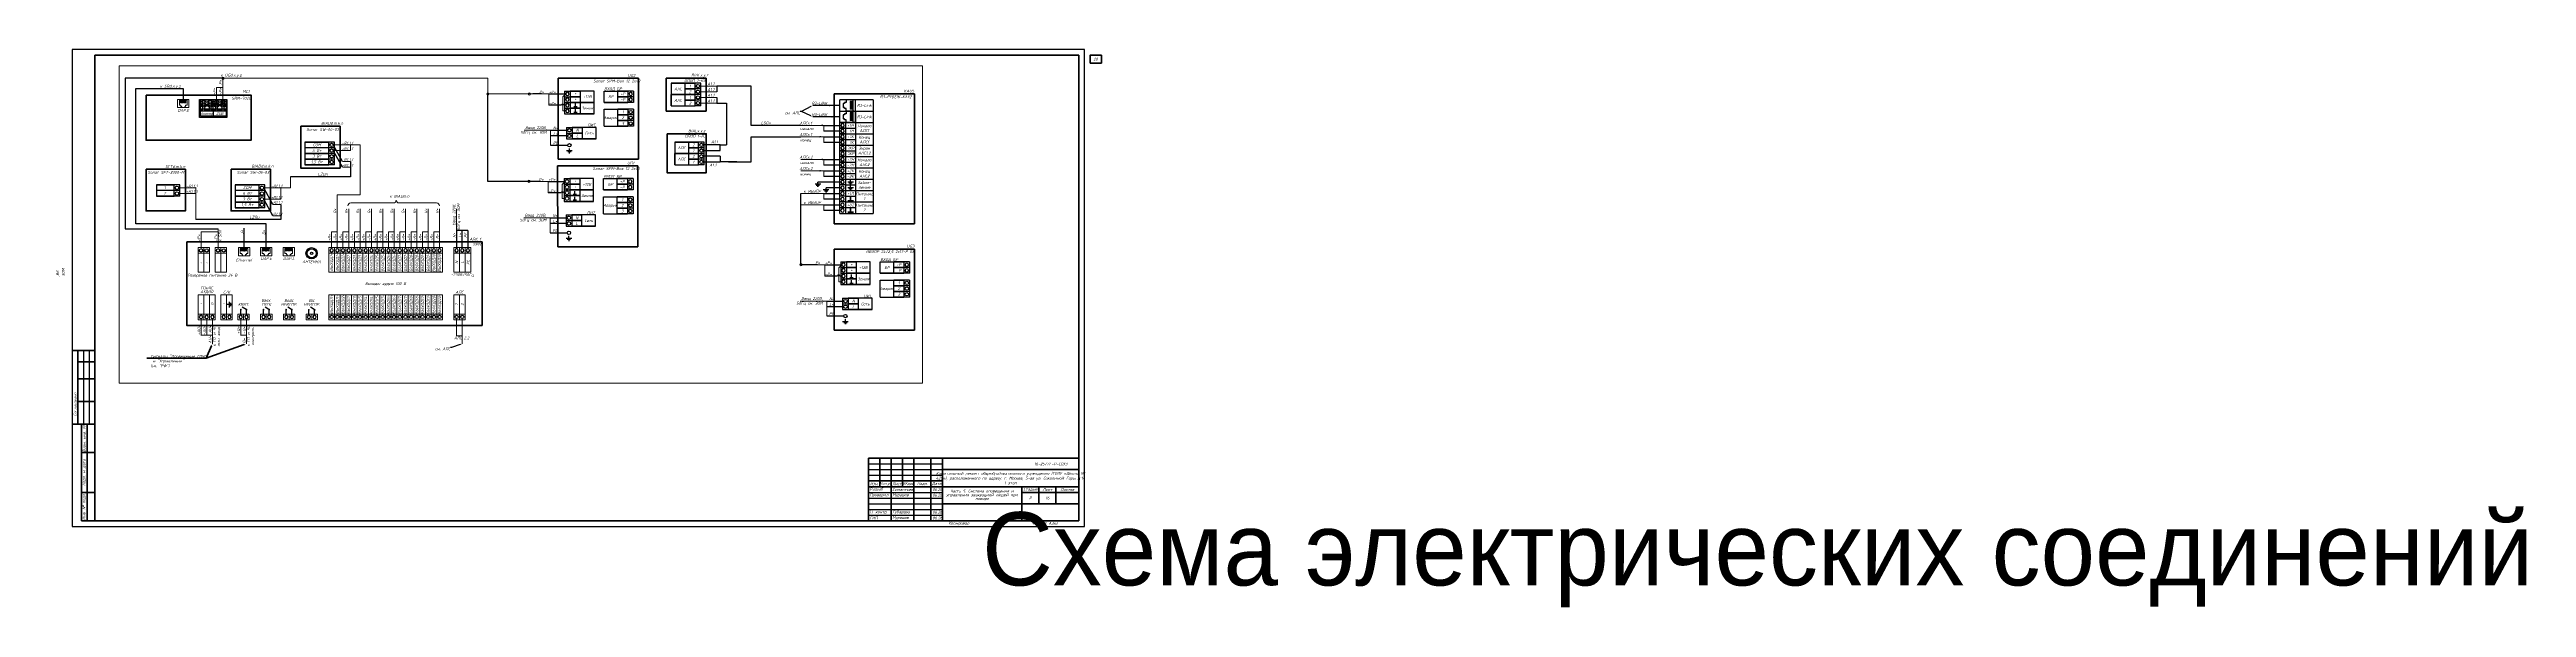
# Paper-space layout '7 Схема внешних соединений' of a CAD drawing. Extents: x -20 to 2161, y -71 to 420.
# The model-space entities are those that its viewports show. They can reach past a viewport. Long polylines and large blocks are cut down to what shows.
import ezdxf
from ezdxf import colors
from ezdxf.entities.mleader import LeaderData, LeaderLine
from ezdxf.enums import TextEntityAlignment as Align
from ezdxf.math import Vec2, Vec3

# ---------------------------------------------------------------- set-up
doc = ezdxf.new("R2018")
doc.units = 0
doc.header["$LTSCALE"] = 100
doc.linetypes.add('CONTI', pattern=[0])
doc.layers.get('Defpoints').update_dxf_attribs({"color": 42})
for name, color, linetype, lineweight in [('....ТЕКСТ', 7, 'Continuous', 15), ('1.АПС_текст', 7, 'Continuous', 15), ('13_text', 250, 'Continuous', 15), ('_13_СОУЭ_линии', 5, 'Continuous', 70), ('TEXT', 7, 'Continuous', 30), ('Кабельные стояки', 7, 'Continuous', 25), ('Схемы подключ', 7, 'Continuous', 15)]:
    doc.layers.add(name, color=color, linetype=linetype, lineweight=lineweight)
doc.layers.add('PDF _Текст', color=7, linetype='Continuous', true_color=0xb82d00)
doc.styles.add('ISOCPEUR', font='isocpeui.ttf', dxfattribs={"height": 250})
doc.styles.add('OlympDesign', font='isocpeui.ttf', dxfattribs={"height": 250})
doc.styles.get("Standard").update_dxf_attribs({"font": 'arial.ttf'})

# ---------------------------------------------------------------- blocks, each defined once
blk = doc.blocks.new('*U2281')
at = {"linetype": 'Continuous', "lineweight": 25}
for p, q in [((891, 420), (0, 420)), ((0, 420), (0, 0)), ((891, 0), (891, 420)), ((10, 155), (10, 90)), ((15, 155), (15, 90)), ((701, 55), (766, 55)), ((701, 50), (766, 50)), ((701, 45), (766, 45)), ((701, 30), (766, 30)), ((701, 25), (766, 25)), ((0, 0), (891, 0)), ((701, 20), (766, 20)), ((701, 15), (766, 15)), ((701, 10), (766, 10))]:
    blk.add_line(p, q, dxfattribs=at)
at = {"linetype": 'Continuous', "lineweight": 60}
for p, q in [((886, 415), (20, 415)), ((20, 415), (20, 5)), ((886, 5), (886, 415)), ((20, 155), (0, 155)), ((5, 155), (5, 90)), ((20, 145), (5, 145)), ((20, 130), (5, 130)), ((20, 110), (5, 110)), ((20, 90), (0, 90)), ((8, 90), (8, 5)), ((13, 90), (13, 5)), ((8, 65), (20, 65)), ((701, 60), (886, 60)), ((701, 5), (701, 60)), ((711, 60), (711, 35)), ((721, 60), (721, 5)), ((731, 60), (731, 35)), ((741, 60), (741, 5)), ((756, 60), (756, 5)), ((766, 5), (766, 60)), ((766, 50), (886, 50)), ((886, 5), (886, 60)), ((8, 30), (20, 30)), ((701, 40), (766, 40)), ((701, 35), (886, 35)), ((836, 35), (836, 5)), ((836, 30), (886, 30)), ((851, 35), (851, 20)), ((866, 35), (866, 20)), ((8, 5), (20, 5)), ((20, 5), (886, 5)), ((766, 20), (886, 20))]:
    blk.add_line(p, q, dxfattribs=at)
at = {"linetype": 'Continuous', "lineweight": 40}
blk.add_line((836, 5), (836, 35), dxfattribs=at)
at = {"lineweight": 60}
blk.add_lwpolyline([(896, 408), (906, 408), (906, 415), (896, 415)], close=True, dxfattribs=at)
at = {"linetype": 'Continuous', "rotation": 90, "style": 'ISOCPEUR'}
for s, insert, char_height, width, attachment_point in [('20_Главный_специалист_ВК', (-12.5, 176), 2.5, 19, 4), ('01.26', (-12.5, 215), 2.5, 10, 5), ('21_Главный_специалист_ЭОМ', (-7.5, 176), 2.5, 19, 4), ('01.26', (-7.5, 215), 2.5, 10, 5), ('01.26', (-2.5, 215), 2.5, 10, 5), ('Согласовано', (-17.5, 172.5), 3, 35, 5), ('Гл. спец ВК', (-12.5, 156), 2.5, 19, 4), ('01.26', (-12.5, 150), 2.5, 10, 5), ('Гл. спец ЭОМ', (-7.5, 156), 2.5, 19, 4), ('01.26', (-7.5, 150), 2.5, 10, 5), ('18_Главный_специалист_ОВ', (-2.5, 111), 2.5, 19, 4), ('01.26', (-2.5, 150), 2.5, 10, 5), ('19_Главный_конструктор', (-7.5, 111), 2.5, 19, 4), ('17_ГАП', (-12.5, 111), 2.5, 19, 4), ('Гл. спец ОВ', (-2.5, 91), 2.5, 19, 4), ('Согласовано', (2.5, 107.5), 2.5, 35, 5), ('ГАП', (-12.5, 91), 2.5, 19, 4), ('Гл. констр. ', (-7.5, 91), 2.5, 19, 4), ('Взам. инв. №', (10.5, 77.5), 2.5, 25, 5), ('Подп. и дата', (10.5, 47.5), 2.5, 35, 5), ('Инв. № подл.', (10.5, 17.5), 2.5, 25, 5)]:
    blk.add_mtext(s, dxfattribs=dict(at, insert=insert, char_height=char_height, width=width, attachment_point=attachment_point))
at = {"linetype": 'Continuous', "char_height": 2.5, "style": 'ISOCPEUR'}
for s, insert, width, attachment_point in [('Капитальный ремонт общеобразовательного учреждения (ГБОУ «Школа № 429»), расположенного по адресу: г. Москва, 5-ая ул. Соколиной Горы д.14 1 этап', (826, 42.5), 118.295, 5), ('16-25//Г-Р–СОУЭ', (876, 55), 110, 6), ('Разраб.', (702, 32.5), 19, 4), ('Проверил', (702, 27.5), 19, 4), ('Силантьев', (722, 32.5), 19, 4), ('Мурашов', (722, 27.5), 19, 4), ('06.26', (757.3, 32.5), 10, 4), ('06.26', (757.3, 27.5), 10, 4), ('Р', (843.5, 25), 15, 5), ('Н. контр.', (702, 12.5), 19, 4), ('ГИП', (702, 7.5), 19, 4), ('Губарева', (722, 12.5), 19, 4), ('Мурашов', (722, 7.5), 19, 4), ('06.26', (757.3, 12.5), 10, 4), ('06.26', (757.3, 7.4), 10, 4), ('Копировал', (780.5, 2.5), 25, 5), ('Формат', (851.5, 2.5), 16, 5)]:
    blk.add_mtext(s, dxfattribs=dict(at, insert=insert, width=width, attachment_point=attachment_point))
at = {"char_height": 2.5, "attachment_point": 5, "style": 'ISOCPEUR'}
for s, insert, width in [('Изм.', (706, 37.5), 10), ('Кол.уч', (716, 37.5), 10), ('Лист', (726, 37.5), 10), ('№док', (736, 37.5), 10), ('Подп.', (748.5, 37.5), 15), ('Дата', (761, 37.5), 10), ('Стадия', (843.5, 32.5), 15), ('Лист', (858.5, 32.5), 15), ('Листов', (876, 32.5), 20)]:
    blk.add_mtext(s, dxfattribs=dict(at, insert=insert, width=width))
at = {"linetype": 'Continuous', "insert": (801, 27.5), "char_height": 2.5, "width": 68.295, "attachment_point": 5, "line_spacing_factor": 0.8, "style": 'ISOCPEUR'}
blk.add_mtext('Часть 5. Система оповещения и управления эвакуацией людей при пожаре', dxfattribs=at)
at = {"style": 'ISOCPEUR'}
for tag, p in [('Сквозная_нумерация', (901, 411.5)), ('Форма3_номер_листа', (858.5, 25)), ('Форма3_количество_листов', (876, 25))]:
    blk.add_attdef(tag, text='', height=2.5, dxfattribs=at).set_placement(p, align=Align.MIDDLE_CENTER)
blk.add_attdef('Форма3_дополнительный_шифр', text='', height=2.5, dxfattribs=at).set_placement((876, 55), align=Align.MIDDLE_LEFT)
at = {"lineweight": 30, "flags": 104}
blk.add_attdef('Форма3_наименование_чертежа', text='', height=2.5, dxfattribs=at).set_placement((801, 12.5), align=Align.MIDDLE_CENTER)
at = {"style": 'ISOCPEUR', "flags": 8}
blk.add_attdef('Формат', (859.5, 1.5), '', height=2.5, dxfattribs=at)
blk.add_wipeout([(-20, 220), (-0.5, 220), (-0.5, 90), (-20, 90)])
blk = doc.blocks.new('DAP')
at = {"layer": 'Схемы подключ'}
for p, q in [((-258, 291), (-258, 65)), ((-228, 65), (-258, 65)), ((-228, 65), (-228, 291)), ((-192, 291), (-192, 65)), ((-163, 65), (-192, 65)), ((-163, 65), (-163, 291)), ((-127, 291), (-127, 65)), ((-97, 65), (-127, 65)), ((-97, 65), (-97, 291)), ((-61, 291), (-61, 65)), ((-32, 65), (-61, 65)), ((-32, 65), (-32, 291)), ((4, 291), (4, 65)), ((33, 65), (4, 65)), ((33, 65), (33, 291)), ((70, 291), (70, 65)), ((99, 65), (70, 65)), ((99, 65), (99, 291)), ((135, 291), (135, 65)), ((164, 65), (135, 65)), ((164, 65), (164, 291)), ((200, 291), (200, 65)), ((230, 65), (200, 65)), ((230, 65), (230, 291))]:
    blk.add_line(p, q, dxfattribs=at)
blk.add_lwpolyline([(-495, 362), (495, 362), (495, -362), (-495, -362)], close=True, dxfattribs=at)
for points in [[(-134, -362), (-134, -256), (-204, -256), (-204, -149), (-339, -149), (-339, 291), (0, 291)], [(134, -362), (134, -256), (204, -256), (204, -149), (339, -149), (339, 291), (0, 291)]]:
    blk.add_lwpolyline(points, dxfattribs=at)
blk = doc.blocks.new('антенна123')
for radius in [500, 400, 100]:
    blk.add_circle((0, 0), radius)
blk = doc.blocks.new('разьем')
for p, q in [((0, -1000), (0, 0)), ((-753, -332), (-854, -332)), ((-854, -668), (-854, -333)), ((-753, -668), (-854, -668)), ((-600, -242), (-753, -242)), ((-753, -242), (-753, -332)), ((-753, -758), (-753, -668)), ((-600, -758), (-753, -758)), ((-600, 0), (-600, -242)), ((-600, -1000), (-600, -758)), ((-254, -210), (-254, -163)), ((0, -163), (-254, -163)), ((0, -210), (-254, -210)), ((-254, -299), (-254, -253)), ((0, -253), (-254, -253)), ((0, -299), (-254, -299)), ((-254, -389), (-254, -343)), ((0, -343), (-254, -343)), ((0, -389), (-254, -389)), ((-254, -479), (-254, -432)), ((0, -432), (-254, -432)), ((0, -479), (-254, -479)), ((-254, -568), (-254, -522)), ((0, -522), (-254, -522)), ((0, -568), (-254, -568)), ((-254, -658), (-254, -612)), ((0, -612), (-254, -612)), ((0, -658), (-254, -658)), ((-254, -748), (-254, -701)), ((0, -701), (-254, -701)), ((0, -748), (-254, -748)), ((-254, -838), (-254, -791)), ((0, -791), (-254, -791)), ((0, -838), (-254, -838))]:
    blk.add_line(p, q)

msp = doc.modelspace()

# ---------------------------------------------------------------- linework, layer by layer
at = {"layer": '....ТЕКСТ', "color": 7, "lineweight": 50}
for points in [[(1097522.067182, -26266.909965), (1100982.023476, -26266.909965), (1100982.023476, -29941.123092), (1097522.067182, -29941.123092)], [(1083905.505029, -30042.186906), (1087365.461323, -30042.186906), (1087365.461323, -33716.400034), (1083905.505029, -33716.400034)], [(1091390.991341, -30042.186906), (1094850.947635, -30042.186906), (1094850.947635, -33716.400034), (1091390.991341, -33716.400034)]]:
    msp.add_lwpolyline(points, close=True, dxfattribs=at)
for p, q in [((1089821.456176, -24920.394667), (1089821.456176, -23936.684538)), ((1118709.675702, -23409.811454), (1117947.895425, -23409.811454)), ((1147899.377199, -23930.056175), (1144968.915081, -23930.056175)), ((1144968.915081, -24930.056175), (1144968.915081, -23930.056175)), ((1146369.850639, -25930.056175), (1146369.850639, -23930.056175)), ((1088684.381429, -24740.851321), (1090953.199146, -24740.851321)), ((1088849.414401, -24844.197019), (1088684.381429, -24844.197019)), ((1090953.199146, -24920.394667), (1088684.381429, -24920.394667)), ((1088736.511455, -24346.211263), (1088857.713671, -24206.737945)), ((1088736.511455, -24463.662478), (1088736.511455, -24346.211263)), ((1088905.460621, -24595.79591), (1088736.511455, -24463.662478)), ((1088849.414401, -24844.197019), (1088849.414401, -24740.851321)), ((1088905.460621, -24920.394667), (1088849.414401, -24844.197019)), ((1088857.713671, -24206.737945), (1088857.713671, -24048.267688)), ((1088905.460621, -24920.394667), (1088905.460621, -24595.79591)), ((1089213.979089, -24463.662478), (1089035.845446, -24595.79591)), ((1089035.845446, -24595.79591), (1089035.845446, -24920.394667)), ((1089035.845446, -24920.394667), (1089088.924173, -24844.197019)), ((1089081.81724, -24049.04645), (1089081.81724, -24206.737945)), ((1089081.81724, -24206.737945), (1089213.979089, -24346.211263)), ((1089088.924173, -24844.197019), (1089088.924173, -24740.851321)), ((1089417.951774, -24844.197019), (1089088.924173, -24844.197019)), ((1089213.979089, -24346.211263), (1089213.979089, -24463.662478)), ((1089305.048828, -24346.211263), (1089426.251045, -24206.737945)), ((1089305.048828, -24463.662478), (1089305.048828, -24346.211263)), ((1089473.997995, -24595.79591), (1089305.048828, -24463.662478)), ((1089417.951774, -24844.197019), (1089417.951774, -24740.851321)), ((1089473.997995, -24920.394667), (1089417.951774, -24844.197019)), ((1089426.251045, -24206.737945), (1089426.251045, -24048.267688)), ((1089473.997995, -24920.394667), (1089473.997995, -24595.79591)), ((1089782.516462, -24463.662478), (1089604.38282, -24595.79591)), ((1089604.38282, -24595.79591), (1089604.38282, -24920.394667)), ((1089604.38282, -24920.394667), (1089657.461547, -24844.197019)), ((1089650.354613, -24049.04645), (1089650.354613, -24206.737945)), ((1089650.354613, -24206.737945), (1089782.516462, -24346.211263)), ((1089657.461547, -24844.197019), (1089657.461547, -24740.851321)), ((1089986.489148, -24844.197019), (1089657.461547, -24844.197019)), ((1089782.516462, -24346.211263), (1089782.516462, -24463.662478)), ((1089873.586202, -24346.211263), (1089994.788418, -24206.737945)), ((1089873.586202, -24463.662478), (1089873.586202, -24346.211263)), ((1090042.535368, -24595.79591), (1089873.586202, -24463.662478)), ((1089986.489148, -24844.197019), (1089986.489148, -24740.851321)), ((1090042.535368, -24920.394667), (1089986.489148, -24844.197019)), ((1089994.788418, -24206.737945), (1089994.788418, -24048.267688)), ((1090042.535368, -24920.394667), (1090042.535368, -24595.79591)), ((1090351.053836, -24463.662478), (1090172.920193, -24595.79591)), ((1090172.920193, -24595.79591), (1090172.920193, -24920.394667)), ((1090172.920193, -24920.394667), (1090225.99892, -24844.197019)), ((1090218.891987, -24049.04645), (1090218.891987, -24206.737945)), ((1090218.891987, -24206.737945), (1090351.053836, -24346.211263)), ((1090225.99892, -24844.197019), (1090225.99892, -24740.851321)), ((1090555.026521, -24844.197019), (1090225.99892, -24844.197019)), ((1090351.053836, -24346.211263), (1090351.053836, -24463.662478)), ((1090442.123575, -24346.211263), (1090563.325792, -24206.737945)), ((1090442.123575, -24463.662478), (1090442.123575, -24346.211263)), ((1090611.072742, -24595.79591), (1090442.123575, -24463.662478)), ((1090555.026521, -24844.197019), (1090555.026521, -24740.851321)), ((1090611.072742, -24920.394667), (1090555.026521, -24844.197019)), ((1090563.325792, -24206.737945), (1090563.325792, -24048.267688)), ((1090611.072742, -24920.394667), (1090611.072742, -24595.79591)), ((1090919.591209, -24463.662478), (1090741.457567, -24595.79591)), ((1090741.457567, -24595.79591), (1090741.457567, -24920.394667)), ((1090741.457567, -24920.394667), (1090794.536294, -24844.197019)), ((1090787.42936, -24049.04645), (1090787.42936, -24206.737945)), ((1090787.42936, -24206.737945), (1090919.591209, -24346.211263)), ((1090794.536294, -24844.197019), (1090794.536294, -24740.851321)), ((1090953.199146, -24844.197019), (1090794.536294, -24844.197019)), ((1090919.591209, -24346.211263), (1090919.591209, -24463.662478)), ((1146196.469893, -24930.056175), (1145536.903674, -24930.056175)), ((1146369.850639, -24930.056175), (1147899.18085, -24930.356367)), ((1101199.067182, -29372.190852), (1100386.916223, -27906.690852)), ((1146369.83936, -26930.056175), (1147897.495686, -26930.089367)), ((1101199.067182, -29872.190852), (1100386.916223, -28406.690852)), ((1101886.916223, -29372.190852), (1101886.916223, -30710.690852)), ((1146369.774177, -29930.056175), (1147897.430503, -29930.089367)), ((1095067.991341, -33147.467794), (1094255.840381, -31681.967794)), ((1095067.991341, -34147.467794), (1094255.840381, -32681.967794)), ((1101886.916223, -30710.690852), (1096613.8091, -30710.690852)), ((1118668.801365, -31123.580233), (1117907.021088, -31123.580233)), ((1145068.83936, -31180.056175), (1143045.495698, -31180.056175)), ((1145068.64307, -31680.056175), (1143771.066615, -31680.056175)), ((1146369.774917, -30930.056175), (1147897.408775, -30930.089367)), ((1094157.664481, -34485.967794), (1088270.354069, -34485.967794)), ((1095755.840381, -34485.967794), (1090726.491341, -34485.967794)), ((1095755.840381, -33147.467794), (1095755.840381, -34485.967794)), ((1146369.382338, -32930.101832), (1147897.365319, -32930.135031)), ((1146369.774917, -33930.056175), (1147902.338245, -33930.089474)), ((1143014.371832, -38455.81394), (1141554.963632, -38455.81394))]:
    msp.add_line(p, q)
for points in [[(1090674.262236, -22030.442857), (1082060.051716, -22030.442857), (1082060.051716, -35283.36341), (1090238.3751, -35283.36341)], [(1117907.021088, -31123.580233), (1113987.550289, -31123.580233), (1113987.550289, -23409.811454)], [(1089821.456176, -24920.394667), (1089821.456176, -25370.058215)], [(1092527.290246, -37305.550928), (1092527.290246, -35235.56046)], [(1112238.3751, -35443.509627), (1111238.3751, -35443.509627)]]:
    msp.add_lwpolyline(points)
for points in [[(1088608.813995, -23894.620497), (1091012.166172, -23894.620497), (1091012.166172, -25477.373202), (1088608.813995, -25477.373202)], [(1088684.381429, -23936.684538), (1090953.199146, -23936.684538), (1090953.199146, -25370.058215), (1088684.381429, -25370.058215)], [(1144968.915081, -24930.056175), (1146369.850639, -24930.056175), (1146369.850639, -25930.056175), (1144968.915081, -25930.056175)]]:
    msp.add_lwpolyline(points, close=True)
for centre, radius in [((1088968.650116, -24369.617282), 172.852755), ((1088968.650116, -24369.617282), 96.343618), ((1089537.187489, -24369.617282), 172.852755), ((1089537.187489, -24369.617282), 96.343618), ((1090105.724863, -24369.617282), 172.852755), ((1090105.724863, -24369.617282), 96.343618), ((1090674.262236, -24369.617282), 172.852755), ((1090674.262236, -24369.617282), 96.343618)]:
    msp.add_circle(centre, radius)
for centre in [(1088968.650116, -24369.617282), (1089537.187489, -24369.617282), (1090105.724863, -24369.617282), (1090674.262236, -24369.617282)]:
    msp.add_arc(centre, 339.959492, 33.260673987, 146.739326013)
at = {"layer": '1.АПС_текст', "color": 0, "lineweight": 25}
for points in [[(1097886.785856, -27656.673016), (1097886.264392, -29656.673016)], [(1099086.785856, -27656.673016), (1097886.785856, -27656.673016)], [(1097886.785856, -27656.673016), (1099086.525124, -27656.673016)], [(1099986.785856, -28156.673016), (1097886.785856, -28156.673016)], [(1099086.525124, -27656.673016), (1099986.525124, -27656.673016)], [(1099986.785856, -27656.673016), (1099086.785856, -27656.673016)], [(1100486.785856, -27656.673016), (1099986.525124, -27656.673016)], [(1099986.525124, -28656.673016), (1099986.525124, -28156.673016)], [(1100487.046589, -27656.673016), (1099986.785856, -27656.673016)], [(1099986.785856, -28156.673016), (1099986.785856, -27656.673016)], [(1099986.785856, -28656.673016), (1099986.785856, -28156.673016)], [(1100487.046589, -28156.673016), (1099986.785856, -28156.673016)], [(1100486.785856, -28656.673016), (1100486.785856, -28156.673016)], [(1100487.046589, -28156.673016), (1100487.046589, -27656.673016)], [(1100487.046589, -28656.673016), (1100487.046589, -28156.673016)], [(1097886.264392, -29656.673016), (1099086.00366, -29656.673016)], [(1097886.525124, -29656.673016), (1099086.264392, -29656.673016)], [(1099086.525124, -29656.673016), (1097886.525124, -29656.673016)], [(1097886.785856, -28656.673016), (1099086.525124, -28656.673016)], [(1097886.785856, -29156.673016), (1099086.525124, -29156.673016)], [(1097887.046589, -28656.673016), (1099086.785856, -28656.673016)], [(1099087.046589, -28656.673016), (1097887.046589, -28656.673016)], [(1097887.046589, -29156.673016), (1099086.785856, -29156.673016)], [(1099087.046589, -29156.673016), (1097887.046589, -29156.673016)], [(1099086.00366, -29656.673016), (1099986.00366, -29656.673016)], [(1099086.264392, -29656.673016), (1099986.264392, -29656.673016)], [(1099086.525124, -28656.673016), (1099986.525124, -28656.673016)], [(1099086.525124, -29156.673016), (1099986.525124, -29156.673016)], [(1099986.525124, -29656.673016), (1099086.525124, -29656.673016)], [(1099086.785856, -28656.673016), (1099986.785856, -28656.673016)], [(1099086.785856, -29156.673016), (1099986.785856, -29156.673016)], [(1099987.046589, -28656.673016), (1099087.046589, -28656.673016)], [(1099987.046589, -29156.673016), (1099087.046589, -29156.673016)], [(1099986.00366, -29656.673016), (1099986.00366, -29156.673016)], [(1100486.264392, -29656.673016), (1099986.00366, -29656.673016)], [(1099986.264392, -29656.673016), (1099986.264392, -29156.673016)], [(1100486.525124, -29656.673016), (1099986.264392, -29656.673016)], [(1100486.785856, -28656.673016), (1099986.525124, -28656.673016)], [(1099986.525124, -29156.673016), (1099986.525124, -28656.673016)], [(1100486.785856, -29156.673016), (1099986.525124, -29156.673016)], [(1100486.785856, -29656.673016), (1099986.525124, -29656.673016)], [(1100487.046589, -28656.673016), (1099986.785856, -28656.673016)], [(1099986.785856, -29156.673016), (1099986.785856, -28656.673016)], [(1100487.046589, -29156.673016), (1099986.785856, -29156.673016)], [(1100487.307321, -28656.673016), (1099987.046589, -28656.673016)], [(1100487.307321, -29156.673016), (1099987.046589, -29156.673016)], [(1100486.264392, -29656.673016), (1100487.046589, -28656.673016)], [(1100486.785856, -29156.673016), (1100486.785856, -28656.673016)], [(1084811.919969, -31431.949958), (1084812.09379, -32431.949958)], [(1085470.223703, -31431.949958), (1084811.919969, -31431.949958)], [(1084811.919969, -31431.949958), (1085469.962971, -31431.949958)], [(1086370.223703, -31931.949958), (1084812.006879, -31931.949958)], [(1084812.09379, -32431.949958), (1085469.962971, -32431.949958)], [(1084812.09379, -32431.949958), (1085470.223703, -32431.949958)], [(1085470.484435, -32431.949958), (1084812.09379, -32431.949958)], [(1085469.962971, -31431.949958), (1086369.962971, -31431.949958)], [(1085469.962971, -32431.949958), (1086369.962971, -32431.949958)], [(1086370.223703, -31431.949958), (1085470.223703, -31431.949958)], [(1085470.223703, -32431.949958), (1086370.223703, -32431.949958)], [(1086370.484435, -32431.949958), (1085470.484435, -32431.949958)], [(1086870.223703, -31431.949958), (1086369.962971, -31431.949958)], [(1086369.962971, -32431.949958), (1086369.962971, -31931.949958)], [(1086870.223703, -32431.949958), (1086369.962971, -32431.949958)], [(1086870.484435, -31431.949958), (1086370.223703, -31431.949958)], [(1086370.223703, -31931.949958), (1086370.223703, -31431.949958)], [(1086370.223703, -32431.949958), (1086370.223703, -31931.949958)], [(1086870.484435, -31931.949958), (1086370.223703, -31931.949958)], [(1086870.484435, -32431.949958), (1086370.223703, -32431.949958)], [(1086870.745168, -32431.949958), (1086370.484435, -32431.949958)], [(1086870.223703, -32431.949958), (1086870.223703, -31931.949958)], [(1086870.484435, -31931.949958), (1086870.484435, -31431.949958)], [(1086870.484435, -32431.949958), (1086870.484435, -31931.949958)], [(1091755.710015, -31431.949958), (1091755.970747, -33431.949958)], [(1092955.710015, -31431.949958), (1091755.710015, -31431.949958)], [(1091755.710015, -31431.949958), (1092955.449283, -31431.949958)], [(1093855.710015, -31931.949958), (1091755.710015, -31931.949958)], [(1091755.710015, -32431.949958), (1092955.449283, -32431.949958)], [(1091755.970747, -32431.949958), (1092955.710015, -32431.949958)], [(1092955.970747, -32431.949958), (1091755.970747, -32431.949958)], [(1092955.449283, -31431.949958), (1093855.449283, -31431.949958)], [(1092955.449283, -32431.949958), (1093855.449283, -32431.949958)], [(1093855.710015, -31431.949958), (1092955.710015, -31431.949958)], [(1092955.710015, -32431.949958), (1093855.710015, -32431.949958)], [(1093855.970747, -32431.949958), (1092955.970747, -32431.949958)], [(1094355.710015, -31431.949958), (1093855.449283, -31431.949958)], [(1093855.449283, -32431.949958), (1093855.449283, -31931.949958)], [(1094355.710015, -32431.949958), (1093855.449283, -32431.949958)], [(1093855.449283, -32931.949958), (1093855.449283, -32431.949958)], [(1094355.970747, -31431.949958), (1093855.710015, -31431.949958)], [(1093855.710015, -31931.949958), (1093855.710015, -31431.949958)], [(1093855.710015, -32431.949958), (1093855.710015, -31931.949958)], [(1094355.970747, -31931.949958), (1093855.710015, -31931.949958)], [(1094355.970747, -32431.949958), (1093855.710015, -32431.949958)], [(1093855.710015, -32931.949958), (1093855.710015, -32431.949958)], [(1094356.231479, -32431.949958), (1093855.970747, -32431.949958)], [(1094355.710015, -32431.949958), (1094355.710015, -31931.949958)], [(1094355.710015, -32931.949958), (1094355.710015, -32431.949958)], [(1094355.970747, -31931.949958), (1094355.970747, -31431.949958)], [(1094355.970747, -32431.949958), (1094355.970747, -31931.949958)], [(1094356.231479, -33431.949958), (1094355.970747, -32431.949958)], [(1091755.710015, -32931.949958), (1092955.449283, -32931.949958)], [(1091755.710015, -33431.949958), (1092955.449283, -33431.949958)], [(1091755.970747, -32931.949958), (1092955.710015, -32931.949958)], [(1092955.970747, -32931.949958), (1091755.970747, -32931.949958)], [(1091755.970747, -33431.949958), (1092955.710015, -33431.949958)], [(1092955.970747, -33431.949958), (1091755.970747, -33431.949958)], [(1092955.449283, -32931.949958), (1093855.449283, -32931.949958)], [(1092955.449283, -33431.949958), (1093855.449283, -33431.949958)], [(1092955.710015, -32931.949958), (1093855.710015, -32931.949958)], [(1092955.710015, -33431.949958), (1093855.710015, -33431.949958)], [(1093855.970747, -32931.949958), (1092955.970747, -32931.949958)], [(1093855.970747, -33431.949958), (1092955.970747, -33431.949958)], [(1094355.710015, -32931.949958), (1093855.449283, -32931.949958)], [(1093855.449283, -33431.949958), (1093855.449283, -32931.949958)], [(1094355.710015, -33431.949958), (1093855.449283, -33431.949958)], [(1094355.970747, -32931.949958), (1093855.710015, -32931.949958)], [(1093855.710015, -33431.949958), (1093855.710015, -32931.949958)], [(1094355.970747, -33431.949958), (1093855.710015, -33431.949958)], [(1094356.231479, -32931.949958), (1093855.970747, -32931.949958)], [(1094356.231479, -33431.949958), (1093855.970747, -33431.949958)]]:
    msp.add_lwpolyline(points, dxfattribs=at)
for points in [[(1100386.65549, -28406.673016, -1), (1100086.65549, -28406.673016, -1)], [(1100386.916223, -27906.673016, -1), (1100086.916223, -27906.673016, -1)], [(1100386.134026, -29406.673016, -1), (1100086.134026, -29406.673016, -1)], [(1100386.65549, -28906.673016, -1), (1100086.65549, -28906.673016, -1)], [(1086770.093337, -32181.949958, -1), (1086470.093337, -32181.949958, -1)], [(1086770.354069, -31681.949958, -1), (1086470.354069, -31681.949958, -1)], [(1094255.579649, -32181.949958, -1), (1093955.579649, -32181.949958, -1)], [(1094255.579649, -32681.949958, -1), (1093955.579649, -32681.949958, -1)], [(1094255.840381, -31681.949958, -1), (1093955.840381, -31681.949958, -1)], [(1094255.579649, -33181.949958, -1), (1093955.579649, -33181.949958, -1)]]:
    msp.add_lwpolyline(points, format="xyb", close=True, dxfattribs=at)
at = {"layer": 'Кабельные стояки', "color": 7}
for p, q in [((1134443.109346, -27903.226271), (1132942.848614, -27903.226271)), ((1134443.109346, -28403.226271), (1134443.109346, -27903.226271)), ((1134443.109346, -27903.226271), (1135008.536444, -27903.226271)), ((1132942.848614, -28403.226271), (1134442.848614, -28403.226271)), ((1134443.109346, -28903.226271), (1132943.109346, -28903.226271)), ((1132943.109346, -29403.226271), (1134443.109346, -29403.226271)), ((1134443.109346, -28903.226271), (1134443.109346, -29403.226271)), ((1135911.659304, -29403.226271), (1134443.109346, -29403.226271))]:
    msp.add_line(p, q, dxfattribs=at)
at = {"layer": 'Кабельные стояки'}
for points in [[(1141555.031038, -26180.056175), (1137178.714081, -26180.056175), (1137178.714081, -22723.88108), (1134139.393387, -22723.88108), (1134139.393387, -23223.88108)], [(1134139.65412, -23723.88108), (1134139.65412, -24223.88108), (1135008.536444, -24223.88108), (1135008.536444, -27903.226271)], [(1135177.384325, -29403.226271), (1137178.714081, -29403.226271), (1137178.714081, -27180.056175), (1141555.031038, -27180.056175)]]:
    msp.add_lwpolyline(points, dxfattribs=at)
at = {"layer": 'Кабельные стояки', "color": 7, "lineweight": 50}
msp.add_lwpolyline([(1129762.457515, -26928.077802), (1133219.523754, -26928.077802), (1133219.523754, -30355.277733), (1129762.457515, -30355.277733), (1129762.457515, -26928.077802)], dxfattribs=at)
at = {"layer": 'Кабельные стояки', "color": 7, "lineweight": 25}
for points in [[(1130442.718248, -27653.208435), (1131642.457515, -27653.208435)], [(1130442.718248, -27653.208435), (1130442.718248, -28653.208435)], [(1131642.718248, -27653.208435), (1130442.718248, -27653.208435)], [(1131642.457515, -27653.208435), (1132542.457515, -27653.208435)], [(1132542.457515, -28153.208435), (1131642.457515, -28153.208435)], [(1131642.718248, -27653.208435), (1131642.718248, -29653.208435)], [(1132542.718248, -27653.208435), (1131642.718248, -27653.208435)], [(1131642.718248, -28153.208435), (1132542.718248, -28153.208435)], [(1133042.718248, -27653.208435), (1132542.457515, -27653.208435)], [(1133042.718248, -28153.208435), (1132542.457515, -28153.208435)], [(1132542.718248, -29653.208435), (1132542.718248, -27653.208435)], [(1133042.97898, -27653.208435), (1132542.718248, -27653.208435)], [(1133042.97898, -28153.208435), (1132542.718248, -28153.208435)], [(1133042.97898, -29653.208435), (1133042.97898, -27653.208435)], [(1130442.718248, -28653.208435), (1131642.457515, -28653.208435)], [(1130442.97898, -29653.208435), (1130442.718248, -28653.208435)], [(1130442.97898, -28653.208435), (1131642.718248, -28653.208435)], [(1130442.97898, -28653.208435), (1130442.97898, -29653.208435)], [(1131642.97898, -28653.208435), (1130442.97898, -28653.208435)], [(1130442.97898, -29653.208435), (1131642.718248, -29653.208435)], [(1131642.457515, -28653.208435), (1132542.457515, -28653.208435)], [(1131642.718248, -28653.208435), (1132542.718248, -28653.208435)], [(1132542.718248, -29153.208435), (1131642.718248, -29153.208435)], [(1131642.718248, -29653.208435), (1132542.718248, -29653.208435)], [(1132542.97898, -28653.208435), (1131642.97898, -28653.208435)], [(1131642.97898, -29153.208435), (1132542.97898, -29153.208435)], [(1133042.718248, -28653.208435), (1132542.457515, -28653.208435)], [(1133042.97898, -28653.208435), (1132542.718248, -28653.208435)], [(1133042.97898, -29153.208435), (1132542.718248, -29153.208435)], [(1133042.97898, -29653.208435), (1132542.718248, -29653.208435)], [(1133043.239712, -28653.208435), (1132542.97898, -28653.208435)], [(1133043.239712, -29153.208435), (1132542.97898, -29153.208435)]]:
    msp.add_lwpolyline(points, dxfattribs=at)
for points in [[(1132942.587881, -28403.208435, -1), (1132642.587881, -28403.208435, -1)], [(1132942.848614, -27903.208435, -1), (1132642.848614, -27903.208435, -1)], [(1132942.848614, -29403.208435, -1), (1132642.848614, -29403.208435, -1)], [(1132943.109346, -28903.208435, -1), (1132643.109346, -28903.208435, -1)]]:
    msp.add_lwpolyline(points, format="xyb", close=True, dxfattribs=at)
at = {"layer": 'Схемы подключ'}
for p, q in [((1090105.724863, -22836.356614), (1090674.262236, -22836.356614)), ((1119315.201602, -23409.811454), (1118709.675702, -23409.811454)), ((1119346.772563, -23409.788206), (1118746.054808, -23409.788206)), ((1119347.033295, -23409.59854), (1118747.097737, -23409.59854)), ((1119347.293715, -24009.867229), (1119347.219307, -23409.788206)), ((1134139.65412, -22723.88108), (1132639.393387, -22723.88108)), ((1132639.393387, -23223.88108), (1134139.393387, -23223.88108)), ((1134139.65412, -23723.88108), (1132639.65412, -23723.88108)), ((1119347.40532, -24409.946256), (1119347.330912, -24009.867229)), ((1132639.65412, -24223.88108), (1134139.65412, -24223.88108)), ((1102744.877594, -27906.690852), (1100386.916223, -27906.673016)), ((1101886.916223, -27906.690852), (1101886.916223, -28406.673016)), ((1119518.085696, -26609.694966), (1117190.976093, -26609.694966)), ((1119518.271708, -27921.335827), (1119518.271708, -26609.884632)), ((1143568.707512, -26180.056175), (1141555.031038, -26180.056175)), ((1143568.83936, -27180.056175), (1141555.031038, -27180.056175)), ((1143568.426534, -26680.056175), (1143568.426534, -26180.056175)), ((1143568.707512, -26680.056175), (1143568.707512, -26180.056175)), ((1143568.83936, -27680.056175), (1143568.83936, -27180.056175)), ((1100386.916223, -28406.673016), (1101886.916223, -28406.673016)), ((1101886.916223, -29372.190852), (1101199.067182, -29372.190852)), ((1101199.067182, -29872.190852), (1101886.916223, -29872.190852)), ((1143568.707512, -29180.056175), (1141555.031038, -29180.056175)), ((1143568.83936, -30180.056175), (1141555.031038, -30180.056175)), ((1143568.426534, -29680.056175), (1143568.426534, -29180.056175)), ((1143568.707512, -29680.056175), (1143568.707512, -29180.056175)), ((1143568.83936, -30680.056175), (1143568.83936, -30180.056175)), ((1088270.354069, -31681.967794), (1086770.354069, -31681.967794)), ((1086770.354069, -32181.967794), (1088270.354069, -32181.967794)), ((1088270.354069, -34485.967794), (1088270.354069, -31681.967794)), ((1096613.801753, -31681.967794), (1094255.840381, -31681.949958)), ((1094255.840381, -32681.967794), (1095755.840381, -32681.967794)), ((1095755.840381, -32681.967794), (1095755.840381, -31681.967794)), ((1119274.327266, -31123.580233), (1118668.801365, -31123.580233)), ((1119305.898226, -31123.556985), (1118705.180472, -31123.556985)), ((1119306.158958, -31123.367319), (1118706.223401, -31123.367319)), ((1119306.233366, -31723.446342), (1119306.158958, -31123.367319)), ((1119306.344971, -32123.525369), (1119306.270563, -31723.446342)), ((1143568.575664, -32180.056175), (1141554.963632, -32180.056175)), ((1143568.511222, -32680.056175), (1143568.511222, -32180.056175)), ((1143568.575664, -32680.056175), (1143568.575664, -32180.056175)), ((1143568.707512, -32680.056175), (1143568.707512, -32180.056175)), ((1095755.840381, -33147.467794), (1095067.991341, -33147.467794)), ((1095067.991341, -34147.467794), (1095755.840381, -34147.467794)), ((1100738.3751, -37042.228799), (1100738.3751, -33524.651686)), ((1101738.3751, -37042.228799), (1101738.3751, -33524.651686)), ((1105672.478312, -33018.186841), (1101915.745602, -33018.186841)), ((1102738.3751, -37042.228799), (1102738.3751, -33524.651686)), ((1103738.3751, -37042.228799), (1103738.3751, -33524.651686)), ((1104738.3751, -37042.228799), (1104738.3751, -33524.651686)), ((1105738.3751, -37042.228799), (1105738.3751, -33524.651686)), ((1109483.262903, -33018.186841), (1106172.478312, -33018.186841)), ((1106738.3751, -37042.228799), (1106738.3751, -33524.651686)), ((1107738.3751, -37042.228799), (1107738.3751, -33524.651686)), ((1108738.3751, -37042.228799), (1108738.3751, -33524.651686)), ((1109738.3751, -37042.228799), (1109738.3751, -33524.651686)), ((1111238.3751, -35442.412123), (1111238.3751, -33524.651686)), ((1119477.211359, -34323.463745), (1117150.101757, -34323.463745)), ((1119477.211359, -35634.91494), (1119477.211359, -34323.463745)), ((1143568.575664, -33180.056175), (1141554.963632, -33180.056175)), ((1143568.511222, -33680.056175), (1143568.511222, -33180.056175)), ((1143568.575664, -33680.056175), (1143568.575664, -33180.056175)), ((1143568.707512, -33680.056175), (1143568.707512, -33180.056175)), ((1088738.3751, -37042.335867), (1088738.3751, -35559.597223)), ((1090238.3751, -37042.335867), (1090238.3751, -35283.36341)), ((1100238.3751, -37042.228799), (1100238.3751, -35566.162123)), ((1101238.3751, -37042.228799), (1101238.3751, -35566.162123)), ((1102238.3751, -37042.228799), (1102238.3751, -35566.162123)), ((1103238.3751, -37042.228799), (1103238.3751, -35566.162123)), ((1104238.3751, -37042.228799), (1104238.3751, -35566.162123)), ((1105238.3751, -37042.228799), (1105238.3751, -35566.162123)), ((1106238.3751, -37042.228799), (1106238.3751, -35566.162123)), ((1107238.3751, -37042.228799), (1107238.3751, -35566.162123)), ((1108238.3751, -37042.228799), (1108238.3751, -35566.162123)), ((1109238.3751, -37042.228799), (1109238.3751, -35566.162123)), ((1143619.897732, -38455.81394), (1143014.371832, -38455.81394)), ((1143651.468693, -38455.790693), (1143050.750938, -38455.790693)), ((1143651.729425, -38455.601027), (1143051.793867, -38455.601027)), ((1143651.803833, -39055.68005), (1143651.729425, -38455.601027)), ((1143651.915437, -39455.759077), (1143651.841029, -39055.68005)), ((1088738.3751, -44679.106446), (1088738.3751, -43202.67197)), ((1089238.3751, -43202.67197), (1089238.3751, -44679.106446)), ((1089738.3751, -43202.932703), (1089738.3751, -45418.117179)), ((1092238.3751, -43202.932703), (1092238.3751, -44679.627911)), ((1092738.3751, -43203.193435), (1092738.3751, -45418.638643)), ((1111238.357264, -43204.551206), (1111238.357264, -44704.551206)), ((1111738.357264, -45418.638643), (1111738.357264, -43204.551206)), ((1143822.781826, -41655.697452), (1141495.672223, -41655.697452)), ((1143822.781826, -42967.148648), (1143822.781826, -41655.697452)), ((1111238.357264, -44704.551206), (1111738.357264, -44704.551206))]:
    msp.add_line(p, q, dxfattribs=at)
at = {"layer": 'Схемы подключ', "color": 0, "lineweight": 25}
for p, q in [((1119345.990366, -23409.788206), (1120846.772563, -23409.788206)), ((1119347.033295, -23409.59854), (1120847.033295, -23409.59854)), ((1120481.59313, -24409.75659), (1119347.219307, -24409.75659)), ((1120847.219307, -24409.75659), (1120681.59312, -24409.75659)), ((1144968.915081, -24428.750037), (1142591.764403, -24428.750037)), ((1144969.676229, -25430.99786), (1142591.764403, -25428.750037)), ((1119517.564231, -26609.694966), (1121018.085696, -26609.694966)), ((1121018.085696, -27109.694966), (1119518.085696, -27109.694966)), ((1119518.085696, -27921.146161), (1121016.988192, -27921.146161)), ((1143568.426534, -26180.056175), (1145068.707512, -26180.056175)), ((1145068.707512, -26680.056175), (1143568.426534, -26680.056175)), ((1143568.83936, -27180.056175), (1145068.83936, -27180.056175)), ((1145069.120338, -27680.056175), (1143568.83936, -27680.056175)), ((1143568.426534, -29180.056175), (1145068.707512, -29180.056175)), ((1145068.707512, -29680.056175), (1143568.426534, -29680.056175)), ((1143568.83936, -30180.056175), (1145068.83936, -30180.056175)), ((1119305.11603, -31123.556985), (1120805.898226, -31123.556985)), ((1119306.158958, -31123.367319), (1120806.158958, -31123.367319)), ((1120440.718794, -32123.525369), (1119306.344971, -32123.525369)), ((1120806.344971, -32123.525369), (1120640.718784, -32123.525369)), ((1143568.511222, -32180.056175), (1145068.707512, -32180.056175)), ((1145068.707512, -32680.056175), (1143568.511222, -32680.056175)), ((1145068.83936, -30680.056175), (1143568.558381, -30680.056175)), ((1119476.689895, -34323.463745), (1120977.211359, -34323.463745)), ((1120977.211359, -34823.463745), (1119477.211359, -34823.463745)), ((1143568.511222, -33180.056175), (1145068.707512, -33180.056175)), ((1145068.707512, -33680.056175), (1143568.511222, -33680.056175)), ((1119477.211359, -35634.91494), (1120976.113855, -35634.91494)), ((1143650.686496, -38455.790693), (1145151.468693, -38455.790693)), ((1143651.729425, -38455.601027), (1145151.729425, -38455.601027)), ((1144786.28926, -39455.759077), (1143651.915437, -39455.759077)), ((1145151.915437, -39455.759077), (1144986.28925, -39455.759077)), ((1143822.260361, -41655.697452), (1145322.781826, -41655.697452)), ((1145322.781826, -42155.697452), (1143822.781826, -42155.697452)), ((1143822.781826, -42967.148648), (1145321.684322, -42967.148648))]:
    msp.add_line(p, q, dxfattribs=at)
at = {"layer": 'Схемы подключ', "lineweight": 50}
msp.add_line((1144482.306013, -23396.886388), (1144482.306013, -34868.584862), dxfattribs=at)
at = {"layer": 'Схемы подключ', "lineweight": 25}
for p, q in [((1111238.3751, -35441.890659), (1111238.3751, -37042.228799)), ((1111738.3751, -37042.228799), (1111738.3751, -35443.509627)), ((1112238.3751, -35443.509627), (1112238.3751, -37042.228799))]:
    msp.add_line(p, q, dxfattribs=at)
at = {"layer": 'Схемы подключ', "lineweight": 50}
for points in [[(1083905.505029, -23513.477873), (1083905.505029, -27497.748353), (1093145.779376, -27497.748353), (1093145.779376, -23513.477873)], [(1087488.3751, -36442.151391), (1087488.3751, -43804.160107), (1113488.3751, -43804.160107), (1113488.3751, -36442.151391)]]:
    msp.add_lwpolyline(points, close=True, dxfattribs=at)
at = {"layer": 'Схемы подключ'}
for points in [[(1090105.724863, -22836.356614), (1090105.724863, -24369.617282)], [(1096922.117549, -22030.442857), (1090674.262236, -22030.442857)], [(1090674.262236, -22030.442857), (1090674.262236, -24369.617282)], [(1118031.649728, -23409.811454), (1113987.550289, -23409.811454), (1113987.550289, -22030.442857), (1096922.117549, -22030.442857)], [(1120846.772563, -23409.788206), (1120581.593125, -23674.967643), (1120581.593125, -24909.853016), (1120846.90441, -24909.853016)], [(1100738.3751, -32296.753027), (1102744.844387, -32296.753027), (1102744.877594, -27906.690852)], [(1096613.801753, -31681.967794), (1096613.801753, -30710.690852)], [(1100738.3751, -32296.753027), (1100738.3751, -34312.908176)], [(1120805.898226, -31123.556985), (1120540.718789, -31388.736422), (1120540.718789, -32623.621795), (1120806.030074, -32623.621795)], [(1088738.3751, -35559.597223), (1090238.3751, -35559.597223)], [(1100238.3751, -35566.162123), (1100738.3751, -35566.162123)], [(1101238.3751, -35566.162123), (1101738.3751, -35566.162123)], [(1102238.3751, -35566.162123), (1102738.3751, -35566.162123)], [(1103238.3751, -35566.162123), (1103738.3751, -35566.162123)], [(1104238.3751, -35566.162123), (1104738.3751, -35566.162123)], [(1105238.3751, -35566.162123), (1105738.3751, -35566.162123)], [(1106238.3751, -35566.162123), (1106738.3751, -35566.162123)], [(1107238.3751, -35566.162123), (1107738.3751, -35566.162123)], [(1108238.3751, -35566.162123), (1108738.3751, -35566.162123)], [(1109238.3751, -35566.162123), (1109738.3751, -35566.162123)], [(1145151.468693, -38455.790693), (1144886.289255, -38720.97013), (1144886.289255, -39955.855502), (1145151.60054, -39955.855502)], [(1088738.3751, -44673.653073), (1089738.3751, -44673.653073)], [(1092238.3751, -44674.174537), (1092738.3751, -44674.174537)]]:
    msp.add_lwpolyline(points, dxfattribs=at)
at = {"layer": 'Схемы подключ', "lineweight": 50}
for points in [[(1120177.609883, -22030.442857), (1127243.870615, -22030.442857)], [(1120177.941814, -29171.511066), (1120177.609883, -22030.442857)], [(1127244.202547, -29171.511066), (1127243.870615, -22030.442857)], [(1133219.523754, -22030.442857), (1129699.364725, -22030.442857)], [(1129699.364725, -22030.442857), (1129699.364725, -24935.793959)], [(1133219.523754, -24935.793959), (1133219.523754, -22030.442857)], [(1144482.306013, -23396.886388), (1151548.566745, -23396.886388)], [(1151548.566745, -23396.886388), (1151548.584003, -34868.584862)], [(1129699.364725, -24935.793959), (1133219.523754, -24935.793959)], [(1120136.735546, -29744.211636), (1127202.996278, -29744.211636)], [(1120137.067478, -36885.279845), (1120136.735546, -29744.211636)], [(1120177.941814, -29171.511066), (1127244.202547, -29171.511066)], [(1127203.32821, -36885.279845), (1127202.996278, -29744.211636)], [(1151548.584003, -34868.584862), (1144482.306013, -34868.584862)], [(1120137.067478, -36885.279845), (1127203.32821, -36885.279845)], [(1144482.306013, -37076.445343), (1151548.566745, -37076.445343)], [(1144482.637945, -44217.513552), (1144482.306013, -37076.445343)], [(1151548.898677, -44217.513552), (1151548.566745, -37076.445343)], [(1144482.637945, -44217.513552), (1151548.898677, -44217.513552)]]:
    msp.add_lwpolyline(points, dxfattribs=at)
at = {"layer": 'Схемы подключ', "color": 0, "lineweight": 25}
for points in [[(1120846.772563, -23409.788206), (1120581.593125, -23674.967643)], [(1120746.381433, -23159.694966), (1121246.642166, -23159.694966)], [(1120746.642166, -23159.694966), (1121246.902898, -23159.694966)], [(1120746.642166, -23159.694966), (1120746.642166, -23659.694966)], [(1120746.642166, -23659.694966), (1121246.902898, -23659.694966)], [(1120746.642166, -23659.694966), (1120746.642166, -24159.694966)], [(1120746.902898, -23159.694966), (1121247.16363, -23159.694966)], [(1120746.902898, -23159.694966), (1120746.902898, -23659.694966)], [(1120746.902898, -23659.694966), (1121247.16363, -23659.694966)], [(1121246.642166, -23159.694966), (1122146.642166, -23159.694966)], [(1121246.902898, -23159.694966), (1121246.902898, -23659.694966)], [(1123346.902898, -23159.694966), (1121246.902898, -23159.694966)], [(1121246.902898, -23659.694966), (1121246.902898, -24159.694966)], [(1122146.902898, -23659.694966), (1121246.902898, -23659.694966)], [(1121247.16363, -23159.694966), (1121247.16363, -23659.694966)], [(1122147.16363, -23159.694966), (1121247.16363, -23159.694966)], [(1121247.16363, -23659.694966), (1122147.16363, -23659.694966)], [(1122146.902898, -24159.694966), (1122146.902898, -23659.694966)], [(1122147.16363, -23659.694966), (1122147.16363, -23159.694966)], [(1123346.902898, -24159.694966), (1123346.902898, -23159.694966)], [(1124220.157274, -23159.853016), (1126320.157274, -23159.853016)], [(1124220.157274, -24159.853016), (1124220.157274, -23159.853016)], [(1125419.896542, -23659.853016), (1125419.896542, -23159.853016)], [(1125419.896542, -23159.853016), (1126319.896542, -23159.853016)], [(1126319.896542, -23659.853016), (1125419.896542, -23659.853016)], [(1125420.157274, -24159.853016), (1125420.157274, -23659.853016)], [(1125420.157274, -23659.853016), (1126320.157274, -23659.853016)], [(1126320.418006, -23159.853016), (1125420.418006, -23159.853016)], [(1126820.157274, -23159.853016), (1126319.896542, -23159.853016)], [(1126319.896542, -23159.853016), (1126319.896542, -23659.853016)], [(1126820.157274, -23659.853016), (1126319.896542, -23659.853016)], [(1126820.418006, -23159.853016), (1126320.157274, -23159.853016)], [(1126320.157274, -23159.853016), (1126320.157274, -23659.853016)], [(1126320.157274, -23659.853016), (1126320.157274, -24159.853016)], [(1126820.418006, -23659.853016), (1126320.157274, -23659.853016)], [(1126820.678739, -23159.853016), (1126320.418006, -23159.853016)], [(1126820.157274, -23159.853016), (1126820.157274, -23659.853016)], [(1126820.418006, -23159.853016), (1126820.418006, -23659.853016)], [(1126820.418006, -23659.853016), (1126820.418006, -24159.853016)], [(1130139.263021, -22473.863244), (1131339.002289, -22473.863244)], [(1130139.263021, -22473.863244), (1130139.263021, -23473.863244)], [(1131339.263021, -22473.863244), (1130139.263021, -22473.863244)], [(1130139.263021, -23473.863244), (1131339.002289, -23473.863244)], [(1130139.523754, -24473.863244), (1130139.263021, -23473.863244)], [(1130139.523754, -23473.863244), (1131339.263021, -23473.863244)], [(1130139.523754, -23473.863244), (1130139.523754, -24473.863244)], [(1131339.523754, -23473.863244), (1130139.523754, -23473.863244)], [(1131339.002289, -22473.863244), (1132239.002289, -22473.863244)], [(1132239.002289, -22973.863244), (1131339.002289, -22973.863244)], [(1131339.002289, -23473.863244), (1132239.002289, -23473.863244)], [(1131339.263021, -22473.863244), (1131339.263021, -24473.863244)], [(1132239.263021, -22473.863244), (1131339.263021, -22473.863244)], [(1131339.263021, -22973.863244), (1132239.263021, -22973.863244)], [(1131339.263021, -23473.863244), (1132239.263021, -23473.863244)], [(1132239.263021, -23973.863244), (1131339.263021, -23973.863244)], [(1132239.523754, -23473.863244), (1131339.523754, -23473.863244)], [(1131339.523754, -23973.863244), (1132239.523754, -23973.863244)], [(1132739.263021, -22473.863244), (1132239.002289, -22473.863244)], [(1132739.263021, -22973.863244), (1132239.002289, -22973.863244)], [(1132739.263021, -23473.863244), (1132239.002289, -23473.863244)], [(1132239.263021, -24473.863244), (1132239.263021, -22473.863244)], [(1132739.523754, -22473.863244), (1132239.263021, -22473.863244)], [(1132739.523754, -22973.863244), (1132239.263021, -22973.863244)], [(1132739.523754, -23473.863244), (1132239.263021, -23473.863244)], [(1132739.523754, -23973.863244), (1132239.263021, -23973.863244)], [(1132739.784486, -23473.863244), (1132239.523754, -23473.863244)], [(1132739.784486, -23973.863244), (1132239.523754, -23973.863244)], [(1132739.523754, -24473.863244), (1132739.523754, -22473.863244)], [(1147899.377199, -23930.056175), (1147899.180909, -24930.056175)], [(1120746.306714, -24159.853016), (1121246.567446, -24159.853016)], [(1120746.567446, -24159.853016), (1120746.567446, -24659.853016)], [(1120746.567446, -24159.853016), (1121246.828178, -24159.853016)], [(1120746.567446, -24659.853016), (1120746.567446, -25159.853016)], [(1120746.567446, -24659.853016), (1121246.828178, -24659.853016)], [(1120746.567446, -25159.853016), (1121246.828178, -25159.853016)], [(1120746.642166, -24159.694966), (1121246.902898, -24159.694966)], [(1120746.828178, -24159.853016), (1120746.828178, -24659.853016)], [(1120746.828178, -24159.853016), (1121247.08891, -24159.853016)], [(1120746.828178, -24659.853016), (1121247.08891, -24659.853016)], [(1120746.828178, -25159.853016), (1121247.08891, -25159.853016)], [(1120746.902898, -24159.694966), (1121247.16363, -24159.694966)], [(1121246.567446, -24159.853016), (1122146.567446, -24159.853016)], [(1123346.828178, -24159.853016), (1121246.828178, -24159.853016)], [(1121246.828178, -24159.853016), (1121246.828178, -24659.853016)], [(1121246.828178, -24659.853016), (1121246.828178, -25159.853016)], [(1122146.828178, -24659.853016), (1121246.828178, -24659.853016)], [(1121246.828178, -25159.853016), (1122146.828178, -25159.853016)], [(1121246.902898, -24159.694966), (1122146.902898, -24159.694966)], [(1121247.08891, -24159.853016), (1121247.08891, -24659.853016)], [(1122147.08891, -24159.853016), (1121247.08891, -24159.853016)], [(1121247.08891, -24659.853016), (1122147.08891, -24659.853016)], [(1122147.08891, -25159.853016), (1121247.08891, -25159.853016)], [(1122147.16363, -24159.694966), (1121247.16363, -24159.694966)], [(1121846.971262, -24551.011066), (1121546.971262, -24551.011066)], [(1121846.971262, -25051.011066), (1121546.971262, -25051.011066)], [(1121696.971262, -24551.011066), (1121696.971262, -24264.011066)], [(1121696.971262, -25051.011066), (1121696.971262, -24764.011066)], [(1122146.828178, -25159.853016), (1122146.828178, -24659.853016)], [(1122146.828178, -25159.853016), (1123346.828178, -25159.853016)], [(1122146.902898, -24159.694966), (1123346.902898, -24159.694966)], [(1122147.08891, -24659.853016), (1122147.08891, -24159.853016)], [(1123346.828178, -25159.853016), (1122147.08891, -25159.853016)], [(1123346.902898, -24159.694966), (1122147.16363, -24159.694966)], [(1123346.828178, -25159.853016), (1123346.828178, -24159.853016)], [(1124220.157274, -24159.853016), (1125419.896542, -24159.853016)], [(1125420.157274, -24159.853016), (1124220.157274, -24159.853016)], [(1124220.157274, -26260.169116), (1124220.157274, -24759.853016)], [(1124220.157274, -24759.853016), (1126320.157274, -24759.853016)], [(1124220.231994, -24160.011066), (1126320.231994, -24160.011066)], [(1125419.896542, -24159.853016), (1126319.896542, -24159.853016)], [(1125419.896542, -25259.853016), (1125419.896542, -24759.853016)], [(1125419.896542, -24759.853016), (1126319.896542, -24759.853016)], [(1126319.896542, -25259.853016), (1125419.896542, -25259.853016)], [(1125419.896542, -25759.853016), (1126319.896542, -25759.853016)], [(1125419.971262, -24160.011066), (1126319.971262, -24160.011066)], [(1125419.971262, -26260.169116), (1125420.157274, -25259.853016)], [(1125419.971262, -25760.011066), (1126319.971262, -25760.011066)], [(1126320.157274, -24159.853016), (1125420.157274, -24159.853016)], [(1125420.157274, -25259.853016), (1126320.157274, -25259.853016)], [(1126320.157274, -25759.853016), (1125420.157274, -25759.853016)], [(1126320.418007, -24759.853016), (1125420.418007, -24759.853016)], [(1126320.492726, -24160.011066), (1125420.492726, -24160.011066)], [(1126320.492726, -25760.011066), (1125420.492726, -25760.011066)], [(1126820.157274, -24159.853016), (1126319.896542, -24159.853016)], [(1126319.896542, -24759.853016), (1126319.896542, -25259.853016)], [(1126820.157274, -24759.853016), (1126319.896542, -24759.853016)], [(1126820.157274, -25259.853016), (1126319.896542, -25259.853016)], [(1126820.157274, -25759.853016), (1126319.896542, -25759.853016)], [(1126820.231994, -24160.011066), (1126319.971262, -24160.011066)], [(1126820.231994, -25760.011066), (1126319.971262, -25760.011066)], [(1126820.418006, -24159.853016), (1126320.157274, -24159.853016)], [(1126820.418007, -24759.853016), (1126320.157274, -24759.853016)], [(1126320.157274, -24759.853016), (1126320.157274, -25259.853016)], [(1126820.418007, -25259.853016), (1126320.157274, -25259.853016)], [(1126320.157274, -25259.853016), (1126320.157274, -25759.853016)], [(1126820.418007, -25759.853016), (1126320.157274, -25759.853016)], [(1126320.157274, -25760.011066), (1126320.157274, -26260.011066)], [(1126820.492726, -24160.011066), (1126320.231994, -24160.011066)], [(1126820.492726, -25760.011066), (1126320.231994, -25760.011066)], [(1126820.678739, -24759.853016), (1126320.418007, -24759.853016)], [(1126820.753458, -24160.011066), (1126320.492726, -24160.011066)], [(1126820.753458, -25760.011066), (1126320.492726, -25760.011066)], [(1126820.157274, -24759.853016), (1126820.157274, -25259.853016)], [(1126820.418007, -24759.853016), (1126820.418007, -25259.853016)], [(1126820.418007, -25259.853016), (1126820.418007, -25759.853016)], [(1126820.418007, -25760.011066), (1126820.418007, -26260.011066)], [(1130139.523754, -24473.863244), (1131339.263021, -24473.863244)], [(1131339.263021, -24473.863244), (1132239.263021, -24473.863244)], [(1132739.523754, -24473.863244), (1132239.263021, -24473.863244)], [(1145468.575664, -25930.056175), (1144968.64307, -25930.056175)], [(1144968.64307, -26430.059834), (1144968.64307, -25930.056175)], [(1145470.100092, -25930.056175), (1144968.771954, -25930.056175)], [(1144968.915081, -25930.056175), (1145470.243219, -25930.056175)], [(1145468.575664, -25930.056175), (1146369.511222, -25930.056175)], [(1145468.771954, -25930.056175), (1145468.771954, -26430.056175)], [(1145470.243219, -25930.056175), (1146371.178777, -25930.056175)], [(1146369.511222, -25930.056175), (1146369.511222, -26430.056175)], [(1146369.707512, -25930.056175), (1147898.984619, -25930.056175)], [(1147899.180909, -24930.056175), (1147898.984619, -25930.056175)], [(1147898.984619, -25930.056175), (1147902.338245, -33930.089474)], [(1120918.402074, -27359.853016), (1121418.662806, -27359.853016)], [(1120918.476794, -26359.694966), (1121418.737526, -26359.694966)], [(1120918.662806, -27359.853016), (1121418.923539, -27359.853016)], [(1120918.737526, -26359.694966), (1120918.737526, -26859.694966)], [(1120918.737526, -26359.694966), (1121418.998258, -26359.694966)], [(1120918.737526, -26859.694966), (1121418.998258, -26859.694966)], [(1120918.737526, -26859.694966), (1120918.737526, -27359.694966)], [(1120918.737526, -27359.694966), (1121418.998258, -27359.694966)], [(1120918.923539, -27359.853016), (1121419.184271, -27359.853016)], [(1120918.998258, -26359.694966), (1120918.998258, -26859.694966)], [(1120918.998258, -26359.694966), (1121419.25899, -26359.694966)], [(1120918.998258, -26859.694966), (1121419.25899, -26859.694966)], [(1120918.998258, -27359.694966), (1121419.25899, -27359.694966)], [(1121170.588087, -28395.694966), (1121170.588087, -28208.694966)], [(1121418.662806, -27359.853016), (1122318.662806, -27359.853016)], [(1121418.737526, -26359.694966), (1122318.737526, -26359.694966)], [(1123518.923539, -27359.853016), (1121418.923539, -27359.853016)], [(1123518.998258, -26359.694966), (1121418.998258, -26359.694966)], [(1121418.998258, -26359.694966), (1121418.998258, -26859.694966)], [(1122318.998258, -26859.694966), (1121418.998258, -26859.694966)], [(1121418.998258, -26859.694966), (1121418.998258, -27359.694966)], [(1121418.998258, -27359.694966), (1122318.998258, -27359.694966)], [(1122319.184271, -27359.853016), (1121419.184271, -27359.853016)], [(1122319.25899, -26359.694966), (1121419.25899, -26359.694966)], [(1121419.25899, -26359.694966), (1121419.25899, -26859.694966)], [(1121419.25899, -26859.694966), (1122319.25899, -26859.694966)], [(1122319.25899, -27359.694966), (1121419.25899, -27359.694966)], [(1122318.998258, -27359.694966), (1122318.998258, -26859.694966)], [(1122318.998258, -27359.694966), (1123518.998258, -27359.694966)], [(1122319.25899, -26859.694966), (1122319.25899, -26359.694966)], [(1123518.998258, -27359.694966), (1122319.25899, -27359.694966)], [(1123518.998258, -27359.694966), (1123518.998258, -26359.694966)], [(1124220.231994, -26260.169116), (1126320.231994, -26260.169116)], [(1125419.896542, -26260.011066), (1126319.896542, -26260.011066)], [(1125419.971262, -26260.169116), (1126319.971262, -26260.169116)], [(1126320.157274, -26260.011066), (1125420.157274, -26260.011066)], [(1126320.492726, -26260.169116), (1125420.492726, -26260.169116)], [(1126820.157274, -26260.011066), (1126319.896542, -26260.011066)], [(1126820.231994, -26260.169116), (1126319.971262, -26260.169116)], [(1126820.418007, -26260.011066), (1126320.157274, -26260.011066)], [(1126820.492726, -26260.169116), (1126320.231994, -26260.169116)], [(1126820.753458, -26260.169116), (1126320.492726, -26260.169116)], [(1144968.626695, -27930.056175), (1144968.64307, -27430.060174)], [(1145468.707512, -26430.056175), (1144968.64307, -26430.056175)], [(1144968.64307, -26930.056175), (1144968.64307, -26430.059834)], [(1144968.64307, -27430.060174), (1144968.64307, -26930.056175)], [(1145468.707512, -26930.056175), (1144968.64307, -26930.056175)], [(1145468.707512, -27430.056175), (1144968.64307, -27430.056175)], [(1144968.64307, -28430.05718), (1144968.64307, -27930.056175)], [(1145468.707512, -27930.056175), (1144968.64307, -27930.056175)], [(1144968.771954, -26430.056175), (1145468.771954, -26430.056175)], [(1144968.903802, -26430.056175), (1145468.903802, -26430.056175)], [(1144968.903802, -26930.056175), (1145468.903802, -26930.056175)], [(1144968.903802, -27430.056175), (1145468.903802, -27430.056175)], [(1144968.903802, -27930.056175), (1145468.903802, -27930.056175)], [(1145468.707512, -26430.056175), (1146369.64307, -26430.056175)], [(1145468.707512, -26930.056175), (1146369.64307, -26930.056175)], [(1145468.707512, -27430.056175), (1146369.64307, -27430.056175)], [(1145468.707512, -27930.056175), (1146369.64307, -27930.056175)], [(1145468.771954, -26430.056175), (1146369.511222, -26430.056175)], [(1145468.903802, -26430.056175), (1145468.903802, -26930.056175)], [(1145468.903802, -26430.056175), (1146369.83936, -26430.056175)], [(1145468.903802, -26930.056175), (1146369.64307, -26930.056175)], [(1145468.903802, -26930.056175), (1145468.903802, -27430.056175)], [(1145468.903802, -26930.056175), (1146369.83936, -26930.056175)], [(1145468.903802, -27430.056175), (1146369.64307, -27430.056175)], [(1145468.903802, -27430.056175), (1145468.903802, -27930.056175)], [(1145468.903802, -27430.056175), (1146369.83936, -27430.056175)], [(1145468.903802, -27930.056175), (1146369.64307, -27930.056175)], [(1145468.903802, -27930.056175), (1145468.903802, -28430.056175)], [(1145468.903802, -27930.056175), (1147897.473958, -27930.086315)], [(1146369.64307, -26430.056175), (1146369.64307, -26930.056175)], [(1146369.64307, -26930.056175), (1146369.64307, -27430.056175)], [(1146369.64307, -27430.056175), (1146369.64307, -27930.056175)], [(1146369.64307, -27930.056175), (1146369.64307, -28430.056175)], [(1120920.588087, -28395.694966), (1121420.588087, -28395.694966)], [(1121020.588087, -28495.694966), (1121320.588087, -28495.694966)], [(1121120.588087, -28595.694966), (1121220.588087, -28595.694966)], [(1144968.64307, -28430.056175), (1145468.903802, -28430.056175)], [(1145468.707512, -28430.056175), (1144968.64307, -28430.056175)], [(1144968.64307, -28930.056175), (1144968.64307, -28430.05718)], [(1144968.64307, -29430.056175), (1144968.64307, -28930.056175)], [(1145468.511222, -28930.056175), (1144968.64307, -28930.056175)], [(1145468.64307, -29430.056175), (1144968.64307, -29430.056175)], [(1144968.64307, -29930.056175), (1144968.64307, -29430.056175)], [(1145468.64307, -29930.056175), (1144968.64307, -29930.056175)], [(1144968.64307, -30430.056175), (1144968.64307, -29930.056175)], [(1144968.64307, -30930.056175), (1144968.64307, -30430.056175)], [(1144968.707512, -28930.056175), (1145468.707512, -28930.056175)], [(1145468.707512, -29430.056175), (1144968.707512, -29430.056175)], [(1144968.83936, -29430.056175), (1145468.83936, -29430.056175)], [(1145468.83936, -29930.056175), (1144968.83936, -29930.056175)], [(1144968.83936, -30430.056175), (1145468.83936, -30430.056175)], [(1145468.511222, -28930.056175), (1147897.452231, -28930.056175)], [(1145468.64307, -29430.056175), (1146369.578627, -29430.056175)], [(1145468.64307, -29930.056175), (1146369.578627, -29930.056175)], [(1145468.707512, -28430.056175), (1146369.44678, -28430.056175)], [(1145468.707512, -28430.056175), (1145468.707512, -28930.056175)], [(1145468.707512, -28930.056175), (1146369.44678, -28930.056175)], [(1145468.707512, -28930.056175), (1145468.707512, -29430.056175)], [(1145468.707512, -28930.056175), (1146369.64307, -28930.056175)], [(1145468.707512, -29430.056175), (1146369.44678, -29430.056175)], [(1145468.83936, -29430.056175), (1146369.774917, -29430.056175)], [(1145468.83936, -29430.056175), (1145468.83936, -29930.056175)], [(1145468.83936, -29930.056175), (1146369.774917, -29930.056175)], [(1145468.83936, -29930.056175), (1145468.83936, -30430.056175)], [(1145468.83936, -29930.056175), (1146369.578627, -29930.056175)], [(1145468.83936, -30430.056175), (1146369.578627, -30430.056175)], [(1145468.83936, -30430.056175), (1145468.83936, -30930.056175)], [(1145468.83936, -30430.056175), (1146369.774917, -30430.056175)], [(1145468.903802, -28430.056175), (1146369.64307, -28430.056175)], [(1146369.44678, -28430.056175), (1146369.44678, -28930.056175)], [(1146369.44678, -28930.056175), (1146369.44678, -29430.056175)], [(1146369.578627, -29430.056175), (1146369.578627, -29930.056175)], [(1146369.578627, -29930.056175), (1146369.578627, -30430.056175)], [(1146369.578627, -30430.056175), (1146369.578627, -30930.056175)], [(1120805.898226, -31123.556985), (1120540.718789, -31388.736422)], [(1120705.432377, -31873.621795), (1121205.693109, -31873.621795)], [(1120705.507097, -30873.463745), (1121205.767829, -30873.463745)], [(1120705.693109, -31873.621795), (1120705.693109, -32373.621795)], [(1120705.693109, -31873.621795), (1121205.953842, -31873.621795)], [(1120705.693109, -32373.621795), (1120705.693109, -32873.621795)], [(1120705.693109, -32373.621795), (1121205.953842, -32373.621795)], [(1120705.767829, -30873.463745), (1121206.028561, -30873.463745)], [(1120705.767829, -30873.463745), (1120705.767829, -31373.463745)], [(1120705.767829, -31373.463745), (1121206.028561, -31373.463745)], [(1120705.767829, -31373.463745), (1120705.767829, -31873.463745)], [(1120705.767829, -31873.463745), (1121206.028561, -31873.463745)], [(1120705.953842, -31873.621795), (1120705.953842, -32373.621795)], [(1120705.953842, -31873.621795), (1121206.214574, -31873.621795)], [(1120705.953842, -32373.621795), (1121206.214574, -32373.621795)], [(1120706.028561, -30873.463745), (1121206.289293, -30873.463745)], [(1120706.028561, -30873.463745), (1120706.028561, -31373.463745)], [(1120706.028561, -31373.463745), (1121206.289293, -31373.463745)], [(1120706.028561, -31873.463745), (1121206.289293, -31873.463745)], [(1121205.693109, -31873.621795), (1122105.693109, -31873.621795)], [(1121205.767829, -30873.463745), (1122105.767829, -30873.463745)], [(1123305.953842, -31873.621795), (1121205.953842, -31873.621795)], [(1121205.953842, -31873.621795), (1121205.953842, -32373.621795)], [(1121205.953842, -32373.621795), (1121205.953842, -32873.621795)], [(1122105.953842, -32373.621795), (1121205.953842, -32373.621795)], [(1121206.028561, -30873.463745), (1121206.028561, -31373.463745)], [(1123306.028561, -30873.463745), (1121206.028561, -30873.463745)], [(1121206.028561, -31373.463745), (1121206.028561, -31873.463745)], [(1122106.028561, -31373.463745), (1121206.028561, -31373.463745)], [(1121206.028561, -31873.463745), (1122106.028561, -31873.463745)], [(1121206.214574, -31873.621795), (1121206.214574, -32373.621795)], [(1122106.214574, -31873.621795), (1121206.214574, -31873.621795)], [(1121206.214574, -32373.621795), (1122106.214574, -32373.621795)], [(1121206.289293, -30873.463745), (1121206.289293, -31373.463745)], [(1122106.289293, -30873.463745), (1121206.289293, -30873.463745)], [(1121206.289293, -31373.463745), (1122106.289293, -31373.463745)], [(1122106.289293, -31873.463745), (1121206.289293, -31873.463745)], [(1121806.096925, -32264.779845), (1121506.096925, -32264.779845)], [(1121656.096925, -32264.779845), (1121656.096925, -31977.779845)], [(1121656.096925, -32764.779845), (1121656.096925, -32477.779845)], [(1122105.953842, -32873.621795), (1122105.953842, -32373.621795)], [(1122106.028561, -31873.463745), (1122106.028561, -31373.463745)], [(1122106.028561, -31873.463745), (1123306.028561, -31873.463745)], [(1122106.214574, -32373.621795), (1122106.214574, -31873.621795)], [(1122106.289293, -31373.463745), (1122106.289293, -30873.463745)], [(1123306.028561, -31873.463745), (1122106.289293, -31873.463745)], [(1123305.953842, -32873.621795), (1123305.953842, -31873.621795)], [(1123306.028561, -31873.463745), (1123306.028561, -30873.463745)], [(1124179.282938, -30873.621795), (1126279.282938, -30873.621795)], [(1124179.282938, -31873.621795), (1124179.282938, -30873.621795)], [(1124179.282938, -31873.621795), (1125379.022206, -31873.621795)], [(1125379.282938, -31873.621795), (1124179.282938, -31873.621795)], [(1124179.282938, -33973.937895), (1124179.282938, -32473.621795)], [(1124179.282938, -32473.621795), (1126279.282938, -32473.621795)], [(1124179.357658, -31873.779845), (1126279.357658, -31873.779845)], [(1125379.022206, -31373.621795), (1125379.022206, -30873.621795)], [(1125379.022206, -30873.621795), (1126279.022206, -30873.621795)], [(1126279.022206, -31373.621795), (1125379.022206, -31373.621795)], [(1125379.022206, -31873.621795), (1126279.022206, -31873.621795)], [(1125379.022206, -32973.621795), (1125379.022206, -32473.621795)], [(1125379.022206, -32473.621795), (1126279.022206, -32473.621795)], [(1125379.096925, -31873.779845), (1126279.096925, -31873.779845)], [(1125379.282938, -31873.621795), (1125379.282938, -31373.621795)], [(1125379.282938, -31373.621795), (1126279.282938, -31373.621795)], [(1126279.282938, -31873.621795), (1125379.282938, -31873.621795)], [(1126279.54367, -30873.621795), (1125379.54367, -30873.621795)], [(1126279.54367, -32473.621795), (1125379.54367, -32473.621795)], [(1126279.61839, -31873.779845), (1125379.61839, -31873.779845)], [(1126779.282938, -30873.621795), (1126279.022206, -30873.621795)], [(1126279.022206, -30873.621795), (1126279.022206, -31373.621795)], [(1126779.282938, -31373.621795), (1126279.022206, -31373.621795)], [(1126779.282938, -31873.621795), (1126279.022206, -31873.621795)], [(1126279.022206, -32473.621795), (1126279.022206, -32973.621795)], [(1126779.282938, -32473.621795), (1126279.022206, -32473.621795)], [(1126779.357658, -31873.779845), (1126279.096925, -31873.779845)], [(1126779.54367, -30873.621795), (1126279.282938, -30873.621795)], [(1126279.282938, -30873.621795), (1126279.282938, -31373.621795)], [(1126279.282938, -31373.621795), (1126279.282938, -31873.621795)], [(1126779.54367, -31373.621795), (1126279.282938, -31373.621795)], [(1126779.54367, -31873.621795), (1126279.282938, -31873.621795)], [(1126779.54367, -32473.621795), (1126279.282938, -32473.621795)], [(1126279.282938, -32473.621795), (1126279.282938, -32973.621795)], [(1126779.61839, -31873.779845), (1126279.357658, -31873.779845)], [(1126779.804402, -30873.621795), (1126279.54367, -30873.621795)], [(1126779.804402, -32473.621795), (1126279.54367, -32473.621795)], [(1126779.879122, -31873.779845), (1126279.61839, -31873.779845)], [(1126779.282938, -30873.621795), (1126779.282938, -31373.621795)], [(1126779.282938, -32473.621795), (1126779.282938, -32973.621795)], [(1126779.54367, -30873.621795), (1126779.54367, -31373.621795)], [(1126779.54367, -31373.621795), (1126779.54367, -31873.621795)], [(1126779.54367, -32473.621795), (1126779.54367, -32973.621795)], [(1141554.963632, -38455.81394), (1141554.963632, -32180.056175)], [(1143295.495698, -31367.056175), (1142795.495698, -31367.056175)], [(1143195.495698, -31467.056175), (1142895.495698, -31467.056175)], [(1143095.495698, -31567.056175), (1142995.495698, -31567.056175)], [(1143045.495698, -31367.056175), (1143045.495698, -31180.056175)], [(1144021.066615, -31867.056175), (1143521.066615, -31867.056175)], [(1143921.066615, -31967.056175), (1143621.066615, -31967.056175)], [(1143821.066615, -32067.056175), (1143721.066615, -32067.056175)], [(1143771.066615, -31867.056175), (1143771.066615, -31680.056175)], [(1144968.83936, -31430.056175), (1144968.64307, -30930.056175)], [(1145468.64307, -31430.056175), (1144968.64307, -31430.056175)], [(1144968.64307, -31930.056175), (1144968.64307, -31430.056175)], [(1144968.64307, -31930.056175), (1145468.64307, -31930.056175)], [(1144968.707512, -32430.056175), (1144968.64307, -31930.056175)], [(1144968.707512, -31930.056175), (1145468.707512, -31930.056175)], [(1145468.707512, -32430.056175), (1144968.707512, -32430.056175)], [(1144968.83936, -30930.056175), (1145468.83936, -30930.056175)], [(1144968.83936, -32930.056175), (1144968.83936, -32430.056175)], [(1145468.64307, -31430.056175), (1146369.382338, -31430.056175)], [(1145468.64307, -31430.056175), (1145468.64307, -31930.056175)], [(1145468.64307, -31930.056175), (1146369.382338, -31930.056175)], [(1145468.707512, -31930.056175), (1145468.707512, -32430.056175)], [(1145468.707512, -32430.056175), (1146369.44678, -32430.056175)], [(1145468.83936, -30930.056175), (1146369.578627, -30930.056175)], [(1145468.83936, -30930.056175), (1145468.83936, -31430.056175)], [(1145468.83936, -32430.056175), (1145468.83936, -32930.056175)], [(1146168.632792, -31174.214225), (1145668.632792, -31174.214225)], [(1146168.632792, -31674.214225), (1145668.632792, -31674.214225)], [(1146068.632792, -31274.214225), (1145768.632792, -31274.214225)], [(1146068.632792, -31774.214225), (1145768.632792, -31774.214225)], [(1145968.632792, -31374.214225), (1145868.632792, -31374.214225)], [(1145968.632792, -31874.214225), (1145868.632792, -31874.214225)], [(1145918.632792, -31174.214225), (1145918.632792, -30987.214225)], [(1145918.632792, -31674.214225), (1145918.632792, -31487.214225)], [(1146369.382338, -31430.056175), (1146369.382338, -31930.056175)], [(1146369.382338, -31930.101832), (1147897.387047, -31930.101832)], [(1146369.44678, -31930.056175), (1146369.44678, -32430.056175)], [(1146369.578627, -30930.056175), (1146369.578627, -31430.056175)], [(1146369.578627, -32430.056175), (1146369.578627, -32930.056175)], [(1120705.693109, -32873.621795), (1121205.953842, -32873.621795)], [(1120705.953842, -32873.621795), (1121206.214574, -32873.621795)], [(1120877.602457, -34073.463745), (1121377.86319, -34073.463745)], [(1120877.86319, -34073.463745), (1120877.86319, -34573.463745)], [(1120877.86319, -34073.463745), (1121378.123922, -34073.463745)], [(1120877.86319, -34573.463745), (1121378.123922, -34573.463745)], [(1120877.86319, -34573.463745), (1120877.86319, -35073.463745)], [(1120878.123922, -34073.463745), (1120878.123922, -34573.463745)], [(1120878.123922, -34073.463745), (1121378.384654, -34073.463745)], [(1120878.123922, -34573.463745), (1121378.384654, -34573.463745)], [(1121205.953842, -32873.621795), (1122105.953842, -32873.621795)], [(1122106.214574, -32873.621795), (1121206.214574, -32873.621795)], [(1121377.86319, -34073.463745), (1122277.86319, -34073.463745)], [(1123478.123922, -34073.463745), (1121378.123922, -34073.463745)], [(1121378.123922, -34073.463745), (1121378.123922, -34573.463745)], [(1122278.123922, -34573.463745), (1121378.123922, -34573.463745)], [(1121378.123922, -34573.463745), (1121378.123922, -35073.463745)], [(1122278.384654, -34073.463745), (1121378.384654, -34073.463745)], [(1121378.384654, -34073.463745), (1121378.384654, -34573.463745)], [(1121378.384654, -34573.463745), (1122278.384654, -34573.463745)], [(1121806.096925, -32764.779845), (1121506.096925, -32764.779845)], [(1122105.953842, -32873.621795), (1123305.953842, -32873.621795)], [(1123305.953842, -32873.621795), (1122106.214574, -32873.621795)], [(1122278.123922, -35073.463745), (1122278.123922, -34573.463745)], [(1122278.384654, -34573.463745), (1122278.384654, -34073.463745)], [(1123478.123922, -35073.463745), (1123478.123922, -34073.463745)], [(1124179.357658, -33973.937895), (1126279.357658, -33973.937895)], [(1126279.022206, -32973.621795), (1125379.022206, -32973.621795)], [(1125379.022206, -33473.621795), (1126279.022206, -33473.621795)], [(1125379.022206, -33973.779845), (1126279.022206, -33973.779845)], [(1125379.096925, -33973.937895), (1125379.282938, -32973.621795)], [(1125379.096925, -33473.779845), (1126279.096925, -33473.779845)], [(1125379.096925, -33973.937895), (1126279.096925, -33973.937895)], [(1125379.282938, -32973.621795), (1126279.282938, -32973.621795)], [(1126279.282938, -33473.621795), (1125379.282938, -33473.621795)], [(1126279.282938, -33973.779845), (1125379.282938, -33973.779845)], [(1126279.61839, -33473.779845), (1125379.61839, -33473.779845)], [(1126279.61839, -33973.937895), (1125379.61839, -33973.937895)], [(1126779.282938, -32973.621795), (1126279.022206, -32973.621795)], [(1126779.282938, -33473.621795), (1126279.022206, -33473.621795)], [(1126779.282938, -33973.779845), (1126279.022206, -33973.779845)], [(1126779.357658, -33473.779845), (1126279.096925, -33473.779845)], [(1126779.357658, -33973.937895), (1126279.096925, -33973.937895)], [(1126779.54367, -32973.621795), (1126279.282938, -32973.621795)], [(1126279.282938, -32973.621795), (1126279.282938, -33473.621795)], [(1126779.54367, -33473.621795), (1126279.282938, -33473.621795)], [(1126279.282938, -33473.779845), (1126279.282938, -33973.779845)], [(1126779.54367, -33973.779845), (1126279.282938, -33973.779845)], [(1126779.61839, -33473.779845), (1126279.357658, -33473.779845)], [(1126779.61839, -33973.937895), (1126279.357658, -33973.937895)], [(1126779.879122, -33473.779845), (1126279.61839, -33473.779845)], [(1126779.879122, -33973.937895), (1126279.61839, -33973.937895)], [(1126779.54367, -32973.621795), (1126779.54367, -33473.621795)], [(1126779.54367, -33473.779845), (1126779.54367, -33973.779845)], [(1144968.64307, -33430.056175), (1144968.83936, -32930.056175)], [(1144968.64307, -33930.056175), (1144968.64307, -33430.056175)], [(1144968.64307, -33930.056175), (1145468.83936, -33930.056175)], [(1145468.64307, -32930.056175), (1144968.83936, -32930.056175)], [(1144968.83936, -33430.056175), (1145468.83936, -33430.056175)], [(1145468.83936, -32930.056175), (1146369.774917, -32930.056175)], [(1145468.83936, -32930.056175), (1145468.83936, -33430.056175)], [(1145468.83936, -33430.056175), (1146369.578627, -33430.056175)], [(1145468.83936, -33430.056175), (1145468.83936, -33930.056175)], [(1145468.83936, -33430.056175), (1146369.774917, -33430.056175)], [(1145468.83936, -33930.056175), (1146369.578627, -33930.056175)], [(1146369.578627, -32930.056175), (1146369.578627, -33430.056175)], [(1146369.578627, -33430.056175), (1146369.578627, -33930.056175)], [(1120877.527738, -35073.621795), (1121377.78847, -35073.621795)], [(1120877.78847, -35073.621795), (1121378.049202, -35073.621795)], [(1120877.86319, -35073.463745), (1121378.123922, -35073.463745)], [(1120878.049202, -35073.621795), (1121378.309934, -35073.621795)], [(1120878.123922, -35073.463745), (1121378.384654, -35073.463745)], [(1120879.71375, -36109.463745), (1121379.71375, -36109.463745)], [(1120979.71375, -36209.463745), (1121279.71375, -36209.463745)], [(1121079.71375, -36309.463745), (1121179.71375, -36309.463745)], [(1121129.71375, -36109.463745), (1121129.71375, -35922.463745)], [(1121377.78847, -35073.621795), (1122277.78847, -35073.621795)], [(1123478.049202, -35073.621795), (1121378.049202, -35073.621795)], [(1121378.123922, -35073.463745), (1122278.123922, -35073.463745)], [(1122278.309934, -35073.621795), (1121378.309934, -35073.621795)], [(1122278.384654, -35073.463745), (1121378.384654, -35073.463745)], [(1122278.123922, -35073.463745), (1123478.123922, -35073.463745)], [(1123478.123922, -35073.463745), (1122278.384654, -35073.463745)], [(1145151.468693, -38455.790693), (1144886.289255, -38720.97013)], [(1145051.002844, -39205.855502), (1145551.263576, -39205.855502)], [(1145051.077563, -38205.697452), (1145551.338296, -38205.697452)], [(1145051.263576, -39205.855502), (1145051.263576, -39705.855502)], [(1145051.263576, -39205.855502), (1145551.524308, -39205.855502)], [(1145051.338296, -38205.697452), (1145551.599028, -38205.697452)], [(1145051.338296, -38205.697452), (1145051.338296, -38705.697452)], [(1145051.338296, -38705.697452), (1145551.599028, -38705.697452)], [(1145051.338296, -38705.697452), (1145051.338296, -39205.697452)], [(1145051.338296, -39205.697452), (1145551.599028, -39205.697452)], [(1145051.524308, -39205.855502), (1145051.524308, -39705.855502)], [(1145051.524308, -39205.855502), (1145551.78504, -39205.855502)], [(1145051.599028, -38205.697452), (1145551.85976, -38205.697452)], [(1145051.599028, -38205.697452), (1145051.599028, -38705.697452)], [(1145051.599028, -38705.697452), (1145551.85976, -38705.697452)], [(1145051.599028, -39205.697452), (1145551.85976, -39205.697452)], [(1145551.263576, -39205.855502), (1146451.263576, -39205.855502)], [(1145551.338296, -38205.697452), (1146451.338296, -38205.697452)], [(1147651.524308, -39205.855502), (1145551.524308, -39205.855502)], [(1145551.524308, -39205.855502), (1145551.524308, -39705.855502)], [(1145551.599028, -38205.697452), (1145551.599028, -38705.697452)], [(1147651.599028, -38205.697452), (1145551.599028, -38205.697452)], [(1145551.599028, -38705.697452), (1145551.599028, -39205.697452)], [(1146451.599028, -38705.697452), (1145551.599028, -38705.697452)], [(1145551.599028, -39205.697452), (1146451.599028, -39205.697452)], [(1145551.78504, -39205.855502), (1145551.78504, -39705.855502)], [(1146451.78504, -39205.855502), (1145551.78504, -39205.855502)], [(1145551.85976, -38205.697452), (1145551.85976, -38705.697452)], [(1146451.85976, -38205.697452), (1145551.85976, -38205.697452)], [(1145551.85976, -38705.697452), (1146451.85976, -38705.697452)], [(1146451.85976, -39205.697452), (1145551.85976, -39205.697452)], [(1146451.599028, -39205.697452), (1146451.599028, -38705.697452)], [(1146451.599028, -39205.697452), (1147651.599028, -39205.697452)], [(1146451.78504, -39705.855502), (1146451.78504, -39205.855502)], [(1146451.85976, -38705.697452), (1146451.85976, -38205.697452)], [(1147651.599028, -39205.697452), (1146451.85976, -39205.697452)], [(1147651.524308, -40205.855502), (1147651.524308, -39205.855502)], [(1147651.599028, -39205.697452), (1147651.599028, -38205.697452)], [(1148524.853404, -38205.855502), (1150624.853404, -38205.855502)], [(1148524.853404, -39205.855502), (1148524.853404, -38205.855502)], [(1148524.853404, -39205.855502), (1149724.592672, -39205.855502)], [(1149724.853404, -39205.855502), (1148524.853404, -39205.855502)], [(1148524.928124, -39206.013552), (1150624.928124, -39206.013552)], [(1149724.592672, -38705.855502), (1149724.592672, -38205.855502)], [(1149724.592672, -38205.855502), (1150624.592672, -38205.855502)], [(1150624.592672, -38705.855502), (1149724.592672, -38705.855502)], [(1149724.592672, -39205.855502), (1150624.592672, -39205.855502)], [(1149724.667392, -39206.013552), (1150624.667392, -39206.013552)], [(1149724.853404, -39205.855502), (1149724.853404, -38705.855502)], [(1149724.853404, -38705.855502), (1150624.853404, -38705.855502)], [(1150624.853404, -39205.855502), (1149724.853404, -39205.855502)], [(1150625.114137, -38205.855502), (1149725.114137, -38205.855502)], [(1150625.188856, -39206.013552), (1149725.188856, -39206.013552)], [(1151124.853404, -38205.855502), (1150624.592672, -38205.855502)], [(1150624.592672, -38205.855502), (1150624.592672, -38705.855502)], [(1151124.853404, -38705.855502), (1150624.592672, -38705.855502)], [(1151124.853404, -39205.855502), (1150624.592672, -39205.855502)], [(1151124.928124, -39206.013552), (1150624.667392, -39206.013552)], [(1151125.114137, -38205.855502), (1150624.853404, -38205.855502)], [(1150624.853404, -38205.855502), (1150624.853404, -38705.855502)], [(1150624.853404, -38705.855502), (1150624.853404, -39205.855502)], [(1151125.114137, -38705.855502), (1150624.853404, -38705.855502)], [(1151125.114137, -39205.855502), (1150624.853404, -39205.855502)], [(1151125.188856, -39206.013552), (1150624.928124, -39206.013552)], [(1151125.374869, -38205.855502), (1150625.114137, -38205.855502)], [(1151125.449588, -39206.013552), (1150625.188856, -39206.013552)], [(1151124.853404, -38205.855502), (1151124.853404, -38705.855502)], [(1151125.114137, -38205.855502), (1151125.114137, -38705.855502)], [(1151125.114137, -38705.855502), (1151125.114137, -39205.855502)], [(1145051.263576, -39705.855502), (1145051.263576, -40205.855502)], [(1145051.263576, -39705.855502), (1145551.524308, -39705.855502)], [(1145051.263576, -40205.855502), (1145551.524308, -40205.855502)], [(1145051.524308, -39705.855502), (1145551.78504, -39705.855502)], [(1145051.524308, -40205.855502), (1145551.78504, -40205.855502)], [(1145223.172924, -41405.697452), (1145723.433656, -41405.697452)], [(1145223.433656, -41405.697452), (1145223.433656, -41905.697452)], [(1145223.433656, -41405.697452), (1145723.694388, -41405.697452)], [(1145223.694388, -41405.697452), (1145223.694388, -41905.697452)], [(1145223.694388, -41405.697452), (1145723.95512, -41405.697452)], [(1145551.524308, -39705.855502), (1145551.524308, -40205.855502)], [(1146451.524308, -39705.855502), (1145551.524308, -39705.855502)], [(1145551.524308, -40205.855502), (1146451.524308, -40205.855502)], [(1145551.78504, -39705.855502), (1146451.78504, -39705.855502)], [(1146451.78504, -40205.855502), (1145551.78504, -40205.855502)], [(1145723.433656, -41405.697452), (1146623.433656, -41405.697452)], [(1147823.694388, -41405.697452), (1145723.694388, -41405.697452)], [(1145723.694388, -41405.697452), (1145723.694388, -41905.697452)], [(1146623.95512, -41405.697452), (1145723.95512, -41405.697452)], [(1145723.95512, -41405.697452), (1145723.95512, -41905.697452)], [(1146151.667392, -39597.013552), (1145851.667392, -39597.013552)], [(1146151.667392, -40097.013552), (1145851.667392, -40097.013552)], [(1146001.667392, -39597.013552), (1146001.667392, -39310.013552)], [(1146001.667392, -40097.013552), (1146001.667392, -39810.013552)], [(1146451.524308, -40205.855502), (1146451.524308, -39705.855502)], [(1146451.524308, -40205.855502), (1147651.524308, -40205.855502)], [(1147651.524308, -40205.855502), (1146451.78504, -40205.855502)], [(1146623.95512, -41905.697452), (1146623.95512, -41405.697452)], [(1147823.694388, -42405.697452), (1147823.694388, -41405.697452)], [(1148524.853404, -41306.171602), (1148524.853404, -39805.855502)], [(1148524.853404, -39805.855502), (1150624.853404, -39805.855502)], [(1148524.928124, -41306.171602), (1150624.928124, -41306.171602)], [(1149724.592672, -40305.855502), (1149724.592672, -39805.855502)], [(1149724.592672, -39805.855502), (1150624.592672, -39805.855502)], [(1150624.592672, -40305.855502), (1149724.592672, -40305.855502)], [(1149724.592672, -40805.855502), (1150624.592672, -40805.855502)], [(1149724.592672, -41306.013552), (1150624.592672, -41306.013552)], [(1149724.667392, -41306.171602), (1149724.853404, -40305.855502)], [(1149724.667392, -40806.013552), (1150624.667392, -40806.013552)], [(1149724.667392, -41306.171602), (1150624.667392, -41306.171602)], [(1149724.853404, -40305.855502), (1150624.853404, -40305.855502)], [(1150624.853404, -40805.855502), (1149724.853404, -40805.855502)], [(1150624.853404, -41306.013552), (1149724.853404, -41306.013552)], [(1150625.114137, -39805.855502), (1149725.114137, -39805.855502)], [(1150625.188856, -40806.013552), (1149725.188856, -40806.013552)], [(1150625.188856, -41306.171602), (1149725.188856, -41306.171602)], [(1150624.592672, -39805.855502), (1150624.592672, -40305.855502)], [(1151124.853404, -39805.855502), (1150624.592672, -39805.855502)], [(1151124.853404, -40305.855502), (1150624.592672, -40305.855502)], [(1151124.853404, -40805.855502), (1150624.592672, -40805.855502)], [(1151124.853404, -41306.013552), (1150624.592672, -41306.013552)], [(1151124.928124, -40806.013552), (1150624.667392, -40806.013552)], [(1151124.928124, -41306.171602), (1150624.667392, -41306.171602)], [(1151125.114137, -39805.855502), (1150624.853404, -39805.855502)], [(1150624.853404, -39805.855502), (1150624.853404, -40305.855502)], [(1151125.114137, -40305.855502), (1150624.853404, -40305.855502)], [(1150624.853404, -40305.855502), (1150624.853404, -40805.855502)], [(1151125.114137, -40805.855502), (1150624.853404, -40805.855502)], [(1150624.853404, -40806.013552), (1150624.853404, -41306.013552)], [(1151125.114137, -41306.013552), (1150624.853404, -41306.013552)], [(1151125.188856, -40806.013552), (1150624.928124, -40806.013552)], [(1151125.188856, -41306.171602), (1150624.928124, -41306.171602)], [(1151125.374869, -39805.855502), (1150625.114137, -39805.855502)], [(1151125.449588, -40806.013552), (1150625.188856, -40806.013552)], [(1151125.449588, -41306.171602), (1150625.188856, -41306.171602)], [(1151124.853404, -39805.855502), (1151124.853404, -40305.855502)], [(1151125.114137, -39805.855502), (1151125.114137, -40305.855502)], [(1151125.114137, -40305.855502), (1151125.114137, -40805.855502)], [(1151125.114137, -40806.013552), (1151125.114137, -41306.013552)], [(1145223.098204, -42405.855502), (1145723.358936, -42405.855502)], [(1145223.358936, -42405.855502), (1145723.619669, -42405.855502)], [(1145223.433656, -41905.697452), (1145723.694388, -41905.697452)], [(1145223.433656, -41905.697452), (1145223.433656, -42405.697452)], [(1145223.433656, -42405.697452), (1145723.694388, -42405.697452)], [(1145223.619669, -42405.855502), (1145723.880401, -42405.855502)], [(1145223.694388, -41905.697452), (1145723.95512, -41905.697452)], [(1145223.694388, -42405.697452), (1145723.95512, -42405.697452)], [(1145225.284217, -43441.697452), (1145725.284217, -43441.697452)], [(1145325.284217, -43541.697452), (1145625.284217, -43541.697452)], [(1145475.284217, -43441.697452), (1145475.284217, -43254.697452)], [(1145723.358936, -42405.855502), (1146623.358936, -42405.855502)], [(1147823.619669, -42405.855502), (1145723.619669, -42405.855502)], [(1146623.694388, -41905.697452), (1145723.694388, -41905.697452)], [(1145723.694388, -41905.697452), (1145723.694388, -42405.697452)], [(1145723.694388, -42405.697452), (1146623.694388, -42405.697452)], [(1146623.880401, -42405.855502), (1145723.880401, -42405.855502)], [(1145723.95512, -41905.697452), (1146623.95512, -41905.697452)], [(1146623.95512, -42405.697452), (1145723.95512, -42405.697452)], [(1146623.694388, -42405.697452), (1146623.694388, -41905.697452)], [(1146623.694388, -42405.697452), (1147823.694388, -42405.697452)], [(1147823.694388, -42405.697452), (1146623.95512, -42405.697452)], [(1145425.284217, -43641.697452), (1145525.284217, -43641.697452)]]:
    msp.add_lwpolyline(points, dxfattribs=at)
for points in [[(1120846.772532, -23909.694966, 1), (1121146.772532, -23909.694966, 1)], [(1120847.033264, -23409.694966, 1), (1121147.033264, -23409.694966, 1)], [(1126420.026908, -23409.853016, 1), (1126720.026908, -23409.853016, 1)], [(1126420.28764, -23909.853016, 1), (1126720.28764, -23909.853016, 1)], [(1132639.132655, -23223.863244, -1), (1132339.132655, -23223.863244, -1)], [(1132639.393387, -22723.863244, -1), (1132339.393387, -22723.863244, -1)], [(1132639.65412, -23723.863244, -1), (1132339.65412, -23723.863244, -1)], [(1120846.697812, -24909.853016, 1), (1121146.697812, -24909.853016, 1)], [(1120846.958544, -24409.853016, 1), (1121146.958544, -24409.853016, 1)], [(1126720.026908, -25009.853016, -1), (1126420.026908, -25009.853016, -1)], [(1126720.28764, -25509.853016, -1), (1126420.28764, -25509.853016, -1)], [(1126720.28764, -26010.011066, -1), (1126420.28764, -26010.011066, -1)], [(1132639.393387, -24223.863244, -1), (1132339.393387, -24223.863244, -1)], [(1145068.771954, -26180.056175, 1), (1145368.771954, -26180.056175, 1)], [(1121318.327354, -27930.694966, -1), (1121018.327354, -27930.694966, -1)], [(1121318.867892, -27109.694966, -1), (1121018.867892, -27109.694966, -1)], [(1121319.128624, -26609.694966, -1), (1121019.128624, -26609.694966, -1)], [(1145068.903802, -26680.056175, 1), (1145368.903802, -26680.056175, 1)], [(1145068.903802, -27180.056175, 1), (1145368.903802, -27180.056175, 1)], [(1145068.903802, -27680.056175, 1), (1145368.903802, -27680.056175, 1)], [(1145068.903802, -28180.056175, 1), (1145368.903802, -28180.056175, 1)], [(1145068.707512, -28680.056175, 1), (1145368.707512, -28680.056175, 1)], [(1145068.707512, -29180.056175, 1), (1145368.707512, -29180.056175, 1)], [(1145068.83936, -29680.056175, 1), (1145368.83936, -29680.056175, 1)], [(1145068.83936, -30180.056175, 1), (1145368.83936, -30180.056175, 1)], [(1120805.823475, -32623.621795, 1), (1121105.823475, -32623.621795, 1)], [(1120805.898195, -31623.463745, 1), (1121105.898195, -31623.463745, 1)], [(1120806.084208, -32123.621795, 1), (1121106.084208, -32123.621795, 1)], [(1120806.158927, -31123.463745, 1), (1121106.158927, -31123.463745, 1)], [(1126379.152572, -31123.621795, 1), (1126679.152572, -31123.621795, 1)], [(1126679.152572, -32723.621795, -1), (1126379.152572, -32723.621795, -1)], [(1126379.413304, -31623.621795, 1), (1126679.413304, -31623.621795, 1)], [(1145068.64307, -31680.056175, 1), (1145368.64307, -31680.056175, 1)], [(1145068.707512, -32180.056175, 1), (1145368.707512, -32180.056175, 1)], [(1145068.83936, -30680.056175, 1), (1145368.83936, -30680.056175, 1)], [(1145068.83936, -31180.056175, 1), (1145368.83936, -31180.056175, 1)], [(1145068.83936, -32680.056175, 1), (1145368.83936, -32680.056175, 1)], [(1121277.993556, -34823.463745, -1), (1120977.993556, -34823.463745, -1)], [(1121278.254288, -34323.463745, -1), (1120978.254288, -34323.463745, -1)], [(1126679.413304, -33223.621795, -1), (1126379.413304, -33223.621795, -1)], [(1126679.413304, -33723.779845, -1), (1126379.413304, -33723.779845, -1)], [(1145068.83936, -33180.056175, 1), (1145368.83936, -33180.056175, 1)], [(1145068.83936, -33680.056175, 1), (1145368.83936, -33680.056175, 1)], [(1121277.453018, -35644.463745, -1), (1120977.453018, -35644.463745, -1)], [(1145151.468662, -38955.697452, 1), (1145451.468662, -38955.697452, 1)], [(1145151.729394, -38455.697452, 1), (1145451.729394, -38455.697452, 1)], [(1150724.723038, -38455.855502, 1), (1151024.723038, -38455.855502, 1)], [(1150724.983771, -38955.855502, 1), (1151024.983771, -38955.855502, 1)], [(1145151.393942, -39955.855502, 1), (1145451.393942, -39955.855502, 1)], [(1145151.654674, -39455.855502, 1), (1145451.654674, -39455.855502, 1)], [(1151024.723038, -40055.855502, -1), (1150724.723038, -40055.855502, -1)], [(1151024.983771, -40555.855502, -1), (1150724.983771, -40555.855502, -1)], [(1151024.983771, -41056.013552, -1), (1150724.983771, -41056.013552, -1)], [(1145623.023485, -42976.697452, -1), (1145323.023485, -42976.697452, -1)], [(1145623.564022, -42155.697452, -1), (1145323.564022, -42155.697452, -1)], [(1145623.824754, -41655.697452, -1), (1145323.824754, -41655.697452, -1)]]:
    msp.add_lwpolyline(points, format="xyb", close=True, dxfattribs=at)
at = {"layer": 'Схемы подключ', "color": 0, "lineweight": 40}
for points in [[(1145918.57706, -32821.909247), (1145918.632792, -32487.214225)], [(1146168.57706, -32821.909247), (1145668.57706, -32821.909247)], [(1146168.57706, -33821.909247), (1145668.57706, -33821.909247)], [(1145918.57706, -33821.909247), (1145918.632792, -33487.214225)]]:
    msp.add_lwpolyline(points, dxfattribs=at)
at = {"layer": 'Схемы подключ'}
for points in [[(1088488.3751, -36942.151391), (1088488.3751, -37442.151391), (1088988.3751, -37442.151391), (1088988.3751, -36942.151391)], [(1088988.3751, -36942.151391), (1088988.3751, -37442.151391), (1089488.3751, -37442.151391), (1089488.3751, -36942.151391)], [(1089988.3751, -36942.151391), (1089988.3751, -37442.151391), (1090488.3751, -37442.151391), (1090488.3751, -36942.151391)], [(1090488.3751, -36942.151391), (1090488.3751, -37442.151391), (1090988.3751, -37442.151391), (1090988.3751, -36942.151391)], [(1099988.3751, -37442.412123), (1099988.3751, -36942.412123), (1100488.3751, -36942.412123), (1100488.3751, -37442.412123)], [(1100488.3751, -37442.412123), (1100488.3751, -36942.412123), (1100988.3751, -36942.412123), (1100988.3751, -37442.412123)], [(1100988.3751, -37442.412123), (1100988.3751, -36942.412123), (1101488.3751, -36942.412123), (1101488.3751, -37442.412123)], [(1101488.3751, -37442.412123), (1101488.3751, -36942.412123), (1101988.3751, -36942.412123), (1101988.3751, -37442.412123)], [(1101988.3751, -37442.412123), (1101988.3751, -36942.412123), (1102488.3751, -36942.412123), (1102488.3751, -37442.412123)], [(1102488.3751, -37442.412123), (1102488.3751, -36942.412123), (1102988.3751, -36942.412123), (1102988.3751, -37442.412123)], [(1102988.3751, -37442.412123), (1102988.3751, -36942.412123), (1103488.3751, -36942.412123), (1103488.3751, -37442.412123)], [(1103488.3751, -37442.412123), (1103488.3751, -36942.412123), (1103988.3751, -36942.412123), (1103988.3751, -37442.412123)], [(1103988.3751, -37442.412123), (1103988.3751, -36942.412123), (1104488.3751, -36942.412123), (1104488.3751, -37442.412123)], [(1104488.3751, -37442.412123), (1104488.3751, -36942.412123), (1104988.3751, -36942.412123), (1104988.3751, -37442.412123)], [(1104988.3751, -37442.412123), (1104988.3751, -36942.412123), (1105488.3751, -36942.412123), (1105488.3751, -37442.412123)], [(1105488.3751, -37442.412123), (1105488.3751, -36942.412123), (1105988.3751, -36942.412123), (1105988.3751, -37442.412123)], [(1105988.3751, -37442.412123), (1105988.3751, -36942.412123), (1106488.3751, -36942.412123), (1106488.3751, -37442.412123)], [(1106488.3751, -37442.412123), (1106488.3751, -36942.412123), (1106988.3751, -36942.412123), (1106988.3751, -37442.412123)], [(1106988.3751, -37442.412123), (1106988.3751, -36942.412123), (1107488.3751, -36942.412123), (1107488.3751, -37442.412123)], [(1107488.3751, -37442.412123), (1107488.3751, -36942.412123), (1107988.3751, -36942.412123), (1107988.3751, -37442.412123)], [(1107988.3751, -37442.412123), (1107988.3751, -36942.412123), (1108488.3751, -36942.412123), (1108488.3751, -37442.412123)], [(1108488.3751, -37442.412123), (1108488.3751, -36942.412123), (1108988.3751, -36942.412123), (1108988.3751, -37442.412123)], [(1108988.3751, -37442.412123), (1108988.3751, -36942.412123), (1109488.3751, -36942.412123), (1109488.3751, -37442.412123)], [(1109488.3751, -37442.412123), (1109488.3751, -36942.412123), (1109988.3751, -36942.412123), (1109988.3751, -37442.412123)], [(1110988.3751, -37442.412123), (1110988.3751, -36942.412123), (1111488.3751, -36942.412123), (1111488.3751, -37442.412123)], [(1111488.3751, -37442.412123), (1111488.3751, -36942.412123), (1111988.3751, -36942.412123), (1111988.3751, -37442.412123)], [(1111988.3751, -37442.412123), (1111988.3751, -36942.412123), (1112488.3751, -36942.412123), (1112488.3751, -37442.412123)], [(1088988.3751, -37442.151391), (1088488.3751, -37442.151391), (1088488.3751, -39125.422038), (1088988.3751, -39125.422038)], [(1089488.3751, -37442.151391), (1088988.3751, -37442.151391), (1088988.3751, -39125.422038), (1089488.3751, -39125.422038)], [(1090488.3751, -37442.151391), (1089988.3751, -37442.151391), (1089988.3751, -39125.422038), (1090488.3751, -39125.422038)], [(1090988.3751, -37442.151391), (1090488.3751, -37442.151391), (1090488.3751, -39125.422038), (1090988.3751, -39125.422038)], [(1100488.3751, -39125.68277), (1099988.3751, -39125.68277), (1099988.3751, -37442.412123), (1100488.3751, -37442.412123)], [(1100988.3751, -39125.68277), (1100488.3751, -39125.68277), (1100488.3751, -37442.412123), (1100988.3751, -37442.412123)], [(1101488.3751, -39125.68277), (1100988.3751, -39125.68277), (1100988.3751, -37442.412123), (1101488.3751, -37442.412123)], [(1101988.3751, -39125.68277), (1101488.3751, -39125.68277), (1101488.3751, -37442.412123), (1101988.3751, -37442.412123)], [(1102488.3751, -39125.68277), (1101988.3751, -39125.68277), (1101988.3751, -37442.412123), (1102488.3751, -37442.412123)], [(1102988.3751, -39125.68277), (1102488.3751, -39125.68277), (1102488.3751, -37442.412123), (1102988.3751, -37442.412123)], [(1103488.3751, -39125.68277), (1102988.3751, -39125.68277), (1102988.3751, -37442.412123), (1103488.3751, -37442.412123)], [(1103988.3751, -39125.68277), (1103488.3751, -39125.68277), (1103488.3751, -37442.412123), (1103988.3751, -37442.412123)], [(1104488.3751, -39125.68277), (1103988.3751, -39125.68277), (1103988.3751, -37442.412123), (1104488.3751, -37442.412123)], [(1104988.3751, -39125.68277), (1104488.3751, -39125.68277), (1104488.3751, -37442.412123), (1104988.3751, -37442.412123)], [(1105488.3751, -39125.68277), (1104988.3751, -39125.68277), (1104988.3751, -37442.412123), (1105488.3751, -37442.412123)], [(1105988.3751, -39125.68277), (1105488.3751, -39125.68277), (1105488.3751, -37442.412123), (1105988.3751, -37442.412123)], [(1106488.3751, -39125.68277), (1105988.3751, -39125.68277), (1105988.3751, -37442.412123), (1106488.3751, -37442.412123)], [(1106988.3751, -39125.68277), (1106488.3751, -39125.68277), (1106488.3751, -37442.412123), (1106988.3751, -37442.412123)], [(1107488.3751, -39125.68277), (1106988.3751, -39125.68277), (1106988.3751, -37442.412123), (1107488.3751, -37442.412123)], [(1107988.3751, -39125.68277), (1107488.3751, -39125.68277), (1107488.3751, -37442.412123), (1107988.3751, -37442.412123)], [(1108488.3751, -39125.68277), (1107988.3751, -39125.68277), (1107988.3751, -37442.412123), (1108488.3751, -37442.412123)], [(1108988.3751, -39125.68277), (1108488.3751, -39125.68277), (1108488.3751, -37442.412123), (1108988.3751, -37442.412123)], [(1109488.3751, -39125.68277), (1108988.3751, -39125.68277), (1108988.3751, -37442.412123), (1109488.3751, -37442.412123)], [(1109988.3751, -39125.68277), (1109488.3751, -39125.68277), (1109488.3751, -37442.412123), (1109988.3751, -37442.412123)], [(1111488.3751, -39125.68277), (1110988.3751, -39125.68277), (1110988.3751, -37442.412123), (1111488.3751, -37442.412123)], [(1111988.3751, -39125.68277), (1111488.3751, -39125.68277), (1111488.3751, -37442.412123), (1111988.3751, -37442.412123)], [(1112488.3751, -39125.68277), (1111988.3751, -39125.68277), (1111988.3751, -37442.412123), (1112488.3751, -37442.412123)], [(1088988.3751, -42802.856446), (1088488.3751, -42802.856446), (1088488.3751, -41119.5858), (1088988.3751, -41119.5858)], [(1089488.3751, -42802.856446), (1088988.3751, -42802.856446), (1088988.3751, -41119.5858), (1089488.3751, -41119.5858)], [(1089988.3751, -42803.117179), (1089488.3751, -42803.117179), (1089488.3751, -41119.846532), (1089988.3751, -41119.846532)], [(1090988.3751, -42803.117179), (1090488.3751, -42803.117179), (1090488.3751, -41119.846532), (1090988.3751, -41119.846532)], [(1091488.3751, -42803.117179), (1090988.3751, -42803.117179), (1090988.3751, -41119.846532), (1091488.3751, -41119.846532)], [(1100488.3751, -41121.150193), (1099988.3751, -41121.150193), (1099988.3751, -42804.420839), (1100488.3751, -42804.420839)], [(1100988.3751, -41121.150193), (1100488.3751, -41121.150193), (1100488.3751, -42804.420839), (1100988.3751, -42804.420839)], [(1101488.3751, -41121.150193), (1100988.3751, -41121.150193), (1100988.3751, -42804.420839), (1101488.3751, -42804.420839)], [(1101988.3751, -41121.150193), (1101488.3751, -41121.150193), (1101488.3751, -42804.420839), (1101988.3751, -42804.420839)], [(1102488.3751, -41121.150193), (1101988.3751, -41121.150193), (1101988.3751, -42804.420839), (1102488.3751, -42804.420839)], [(1102988.3751, -41121.150193), (1102488.3751, -41121.150193), (1102488.3751, -42804.420839), (1102988.3751, -42804.420839)], [(1103488.3751, -41121.150193), (1102988.3751, -41121.150193), (1102988.3751, -42804.420839), (1103488.3751, -42804.420839)], [(1103988.3751, -41121.150193), (1103488.3751, -41121.150193), (1103488.3751, -42804.420839), (1103988.3751, -42804.420839)], [(1104488.3751, -41121.150193), (1103988.3751, -41121.150193), (1103988.3751, -42804.420839), (1104488.3751, -42804.420839)], [(1104988.3751, -41121.150193), (1104488.3751, -41121.150193), (1104488.3751, -42804.420839), (1104988.3751, -42804.420839)], [(1105488.3751, -41121.150193), (1104988.3751, -41121.150193), (1104988.3751, -42804.420839), (1105488.3751, -42804.420839)], [(1105988.3751, -41121.150193), (1105488.3751, -41121.150193), (1105488.3751, -42804.420839), (1105988.3751, -42804.420839)], [(1106488.3751, -41121.150193), (1105988.3751, -41121.150193), (1105988.3751, -42804.420839), (1106488.3751, -42804.420839)], [(1106988.3751, -41121.150193), (1106488.3751, -41121.150193), (1106488.3751, -42804.420839), (1106988.3751, -42804.420839)], [(1107488.3751, -41121.150193), (1106988.3751, -41121.150193), (1106988.3751, -42804.420839), (1107488.3751, -42804.420839)], [(1107988.3751, -41121.150193), (1107488.3751, -41121.150193), (1107488.3751, -42804.420839), (1107988.3751, -42804.420839)], [(1108488.3751, -41121.150193), (1107988.3751, -41121.150193), (1107988.3751, -42804.420839), (1108488.3751, -42804.420839)], [(1108988.3751, -41121.150193), (1108488.3751, -41121.150193), (1108488.3751, -42804.420839), (1108988.3751, -42804.420839)], [(1109488.3751, -41121.150193), (1108988.3751, -41121.150193), (1108988.3751, -42804.420839), (1109488.3751, -42804.420839)], [(1109988.3751, -41121.150193), (1109488.3751, -41121.150193), (1109488.3751, -42804.420839), (1109988.3751, -42804.420839)], [(1111488.3751, -41121.150193), (1110988.3751, -41121.150193), (1110988.3751, -42804.420839), (1111488.3751, -42804.420839)], [(1111988.3751, -41121.150193), (1111488.3751, -41121.150193), (1111488.3751, -42804.420839), (1111988.3751, -42804.420839)], [(1088488.3751, -43302.856446), (1088488.3751, -42802.856446), (1088988.3751, -42802.856446), (1088988.3751, -43302.856446)], [(1088988.3751, -43302.856446), (1088988.3751, -42802.856446), (1089488.3751, -42802.856446), (1089488.3751, -43302.856446)], [(1089488.3751, -43303.117179), (1089488.3751, -42803.117179), (1089988.3751, -42803.117179), (1089988.3751, -43303.117179)], [(1090488.3751, -43303.117179), (1090488.3751, -42803.117179), (1090988.3751, -42803.117179), (1090988.3751, -43303.117179)], [(1090988.3751, -43303.377911), (1090988.3751, -42803.377911), (1091488.3751, -42803.377911), (1091488.3751, -43303.377911)], [(1091988.3751, -43303.117179), (1091988.3751, -42803.117179), (1092488.3751, -42803.117179), (1092488.3751, -43303.117179)], [(1092488.3751, -43303.377911), (1092488.3751, -42803.377911), (1092988.3751, -42803.377911), (1092988.3751, -43303.377911)], [(1093988.3751, -43303.117179), (1093988.3751, -42803.117179), (1094488.3751, -42803.117179), (1094488.3751, -43303.117179)], [(1094488.3751, -43303.377911), (1094488.3751, -42803.377911), (1094988.3751, -42803.377911), (1094988.3751, -43303.377911)], [(1095988.3751, -43303.899375), (1095988.3751, -42803.899375), (1096488.3751, -42803.899375), (1096488.3751, -43303.899375)], [(1096488.3751, -43304.160107), (1096488.3751, -42804.160107), (1096988.3751, -42804.160107), (1096988.3751, -43304.160107)], [(1097988.3751, -43304.681572), (1097988.3751, -42804.681572), (1098488.3751, -42804.681572), (1098488.3751, -43304.681572)], [(1098488.3751, -43304.942304), (1098488.3751, -42804.942304), (1098988.3751, -42804.942304), (1098988.3751, -43304.942304)], [(1099988.3751, -42804.420839), (1099988.3751, -43304.420839), (1100488.3751, -43304.420839), (1100488.3751, -42804.420839)], [(1100488.3751, -42804.420839), (1100488.3751, -43304.420839), (1100988.3751, -43304.420839), (1100988.3751, -42804.420839)], [(1100988.3751, -42804.420839), (1100988.3751, -43304.420839), (1101488.3751, -43304.420839), (1101488.3751, -42804.420839)], [(1101488.3751, -42804.420839), (1101488.3751, -43304.420839), (1101988.3751, -43304.420839), (1101988.3751, -42804.420839)], [(1101988.3751, -42804.420839), (1101988.3751, -43304.420839), (1102488.3751, -43304.420839), (1102488.3751, -42804.420839)], [(1102488.3751, -42804.420839), (1102488.3751, -43304.420839), (1102988.3751, -43304.420839), (1102988.3751, -42804.420839)], [(1102988.3751, -42804.420839), (1102988.3751, -43304.420839), (1103488.3751, -43304.420839), (1103488.3751, -42804.420839)], [(1103488.3751, -42804.420839), (1103488.3751, -43304.420839), (1103988.3751, -43304.420839), (1103988.3751, -42804.420839)], [(1103988.3751, -42804.420839), (1103988.3751, -43304.420839), (1104488.3751, -43304.420839), (1104488.3751, -42804.420839)], [(1104488.3751, -42804.420839), (1104488.3751, -43304.420839), (1104988.3751, -43304.420839), (1104988.3751, -42804.420839)], [(1104988.3751, -42804.420839), (1104988.3751, -43304.420839), (1105488.3751, -43304.420839), (1105488.3751, -42804.420839)], [(1105488.3751, -42804.420839), (1105488.3751, -43304.420839), (1105988.3751, -43304.420839), (1105988.3751, -42804.420839)], [(1105988.3751, -42804.420839), (1105988.3751, -43304.420839), (1106488.3751, -43304.420839), (1106488.3751, -42804.420839)], [(1106488.3751, -42804.420839), (1106488.3751, -43304.420839), (1106988.3751, -43304.420839), (1106988.3751, -42804.420839)], [(1106988.3751, -42804.420839), (1106988.3751, -43304.420839), (1107488.3751, -43304.420839), (1107488.3751, -42804.420839)], [(1107488.3751, -42804.420839), (1107488.3751, -43304.420839), (1107988.3751, -43304.420839), (1107988.3751, -42804.420839)], [(1107988.3751, -42804.420839), (1107988.3751, -43304.420839), (1108488.3751, -43304.420839), (1108488.3751, -42804.420839)], [(1108488.3751, -42804.420839), (1108488.3751, -43304.420839), (1108988.3751, -43304.420839), (1108988.3751, -42804.420839)], [(1108988.3751, -42804.420839), (1108988.3751, -43304.420839), (1109488.3751, -43304.420839), (1109488.3751, -42804.420839)], [(1109488.3751, -42804.420839), (1109488.3751, -43304.420839), (1109988.3751, -43304.420839), (1109988.3751, -42804.420839)], [(1110988.3751, -42804.420839), (1110988.3751, -43304.420839), (1111488.3751, -43304.420839), (1111488.3751, -42804.420839)], [(1111488.3751, -42804.420839), (1111488.3751, -43304.420839), (1111988.3751, -43304.420839), (1111988.3751, -42804.420839)]]:
    msp.add_lwpolyline(points, close=True, dxfattribs=at)
at = {"layer": 'Схемы подключ', "lineweight": 25}
for points in [[(1088888.790842, -37192.335291, -1), (1088588.790842, -37192.335291, -1)], [(1089388.790842, -37192.335291, -1), (1089088.790842, -37192.335291, -1)], [(1090388.790842, -37192.335291, -1), (1090088.790842, -37192.335291, -1)], [(1090888.790842, -37192.335291, -1), (1090588.790842, -37192.335291, -1)], [(1100388.790842, -37192.228223, 1), (1100088.790842, -37192.228223, 1)], [(1100888.790842, -37192.228223, 1), (1100588.790842, -37192.228223, 1)], [(1101388.790842, -37192.228223, 1), (1101088.790842, -37192.228223, 1)], [(1101888.790842, -37192.228223, 1), (1101588.790842, -37192.228223, 1)], [(1102388.790842, -37192.228223, 1), (1102088.790842, -37192.228223, 1)], [(1102888.790842, -37192.228223, 1), (1102588.790842, -37192.228223, 1)], [(1103388.790842, -37192.228223, 1), (1103088.790842, -37192.228223, 1)], [(1103888.790842, -37192.228223, 1), (1103588.790842, -37192.228223, 1)], [(1104388.790842, -37192.228223, 1), (1104088.790842, -37192.228223, 1)], [(1104888.790842, -37192.228223, 1), (1104588.790842, -37192.228223, 1)], [(1105388.790842, -37192.228223, 1), (1105088.790842, -37192.228223, 1)], [(1105888.790842, -37192.228223, 1), (1105588.790842, -37192.228223, 1)], [(1106388.790842, -37192.228223, 1), (1106088.790842, -37192.228223, 1)], [(1106888.790842, -37192.228223, 1), (1106588.790842, -37192.228223, 1)], [(1107388.790842, -37192.228223, 1), (1107088.790842, -37192.228223, 1)], [(1107888.790842, -37192.228223, 1), (1107588.790842, -37192.228223, 1)], [(1108388.790842, -37192.228223, 1), (1108088.790842, -37192.228223, 1)], [(1108888.790842, -37192.228223, 1), (1108588.790842, -37192.228223, 1)], [(1109388.790842, -37192.228223, 1), (1109088.790842, -37192.228223, 1)], [(1109888.790842, -37192.228223, 1), (1109588.790842, -37192.228223, 1)], [(1111388.790842, -37192.228223, 1), (1111088.790842, -37192.228223, 1)], [(1111888.790842, -37192.228223, 1), (1111588.790842, -37192.228223, 1)], [(1112388.790842, -37192.228223, 1), (1112088.790842, -37192.228223, 1)], [(1088888.790842, -43052.672546, 1), (1088588.790842, -43052.672546, 1)], [(1089388.790842, -43052.672546, 1), (1089088.790842, -43052.672546, 1)], [(1089888.790842, -43052.933279, 1), (1089588.790842, -43052.933279, 1)], [(1090888.790842, -43052.933279, 1), (1090588.790842, -43052.933279, 1)], [(1091388.790842, -43053.194011, 1), (1091088.790842, -43053.194011, 1)], [(1092388.790842, -43052.933279, 1), (1092088.790842, -43052.933279, 1)], [(1092888.790842, -43053.194011, 1), (1092588.790842, -43053.194011, 1)], [(1094388.790842, -43052.933279, 1), (1094088.790842, -43052.933279, 1)], [(1094888.790842, -43053.194011, 1), (1094588.790842, -43053.194011, 1)], [(1096388.790842, -43053.715475, 1), (1096088.790842, -43053.715475, 1)], [(1096888.790842, -43053.976207, 1), (1096588.790842, -43053.976207, 1)], [(1098388.790842, -43054.497672, 1), (1098088.790842, -43054.497672, 1)], [(1098888.790842, -43054.758404, 1), (1098588.790842, -43054.758404, 1)], [(1100388.790842, -43054.604739, -1), (1100088.790842, -43054.604739, -1)], [(1100888.790842, -43054.604739, -1), (1100588.790842, -43054.604739, -1)], [(1101388.790842, -43054.604739, -1), (1101088.790842, -43054.604739, -1)], [(1101888.790842, -43054.604739, -1), (1101588.790842, -43054.604739, -1)], [(1102388.790842, -43054.604739, -1), (1102088.790842, -43054.604739, -1)], [(1102888.790842, -43054.604739, -1), (1102588.790842, -43054.604739, -1)], [(1103388.790842, -43054.604739, -1), (1103088.790842, -43054.604739, -1)], [(1103888.790842, -43054.604739, -1), (1103588.790842, -43054.604739, -1)], [(1104388.790842, -43054.604739, -1), (1104088.790842, -43054.604739, -1)], [(1104888.790842, -43054.604739, -1), (1104588.790842, -43054.604739, -1)], [(1105388.790842, -43054.604739, -1), (1105088.790842, -43054.604739, -1)], [(1105888.790842, -43054.604739, -1), (1105588.790842, -43054.604739, -1)], [(1106388.790842, -43054.604739, -1), (1106088.790842, -43054.604739, -1)], [(1106888.790842, -43054.604739, -1), (1106588.790842, -43054.604739, -1)], [(1107388.790842, -43054.604739, -1), (1107088.790842, -43054.604739, -1)], [(1107888.790842, -43054.604739, -1), (1107588.790842, -43054.604739, -1)], [(1108388.790842, -43054.604739, -1), (1108088.790842, -43054.604739, -1)], [(1108888.790842, -43054.604739, -1), (1108588.790842, -43054.604739, -1)], [(1109388.790842, -43054.604739, -1), (1109088.790842, -43054.604739, -1)], [(1109888.790842, -43054.604739, -1), (1109588.790842, -43054.604739, -1)], [(1111388.790842, -43054.604739, -1), (1111088.790842, -43054.604739, -1)], [(1111888.790842, -43054.604739, -1), (1111588.790842, -43054.604739, -1)]]:
    msp.add_lwpolyline(points, format="xyb", close=True, dxfattribs=at)
for points in [[(1091231.8751, -41961.742587), (1091044.8751, -41961.742587)], [(1091231.8751, -41711.742587), (1091231.8751, -42211.742587)], [(1091331.8751, -41811.742587), (1091331.8751, -42111.742587)], [(1091431.8751, -41911.742587), (1091431.8751, -42011.742587)], [(1092238.3751, -42802.899375), (1092238.3751, -42454.899375)], [(1092712.320959, -42398.543143), (1092374.10816, -42198.179972)], [(1092741.3751, -42802.986813), (1092741.3751, -42454.377911)], [(1094238.3751, -42802.899375), (1094238.3751, -42454.899375)], [(1094712.320959, -42398.543143), (1094374.10816, -42198.179972)], [(1094741.3751, -42802.986813), (1094741.3751, -42454.377911)], [(1096238.3751, -42803.681572), (1096238.3751, -42455.681572)], [(1096712.320959, -42399.32534), (1096374.10816, -42198.962169)], [(1096741.3751, -42803.769009), (1096741.3751, -42455.160107)], [(1098238.3751, -42804.463768), (1098238.3751, -42456.463768)], [(1098712.320959, -42400.107536), (1098374.10816, -42199.744365)], [(1098741.3751, -42804.551206), (1098741.3751, -42455.942304)]]:
    msp.add_lwpolyline(points, dxfattribs=at)
at = {"layer": 'Схемы подключ'}
for centre, radius in [((1090669.37969, -22030.442857), 100), ((1113987.550289, -23409.811454), 100), ((1117647.995659, -23409.811454), 100), ((1117607.121323, -31123.580233), 100), ((1141554.963632, -38455.81394), 100), ((1092238.3751, -42419.399375), 35.5), ((1092741.3751, -42418.941842), 35.5), ((1094238.3751, -42419.399375), 35.5), ((1094741.3751, -42418.941842), 35.5), ((1096238.3751, -42420.181572), 35.5), ((1096741.3751, -42419.724039), 35.5), ((1098238.3751, -42420.963768), 35.5), ((1098741.3751, -42420.506235), 35.5)]:
    msp.add_circle(centre, radius, dxfattribs=at)
at = {"layer": 'Схемы подключ', "color": 0, "lineweight": 25}
for centre in [(1120581.593125, -24409.788206), (1120540.718789, -32123.556985), (1144886.289255, -39455.790693)]:
    msp.add_arc(centre, 100, 0.0181145958, 179.9818854042, dxfattribs=at)
at = {"layer": 'Схемы подключ'}
for centre, start, end in [((1101915.745602, -33268.186841), 90, 180), ((1105672.478312, -32768.186841), 270, 0), ((1106172.478312, -32768.186841), 180, 270), ((1109483.262903, -33268.186841), 0, 90)]:
    msp.add_arc(centre, 250, start, end, dxfattribs=at)
at = {"layer": 'Схемы подключ', "linetype": 'Continuous', "extrusion": (0, 0, -1)}
for points in [[(-1143495.339487, -26259.162653), (-1143195.571902, -26180.056175), (-1143495.339487, -26100.949697)], [(-1143495.620465, -26259.162653), (-1143195.85288, -26180.056175), (-1143495.620465, -26100.949697)], [(-1144331.591426, -25350.949697), (-1144031.82384, -25430.056175), (-1144331.591426, -25509.162653)], [(-1144031.955688, -24507.856515), (-1144331.723273, -24428.750037), (-1144031.955688, -24349.643558)], [(-1144331.872404, -25350.949697), (-1144032.104818, -25430.056175), (-1144331.872404, -25509.162653)], [(-1144032.236666, -24507.856515), (-1144332.004251, -24428.750037), (-1144032.236666, -24349.643558)], [(-1143195.703749, -27102.255835), (-1143495.471335, -27181.362313), (-1143195.703749, -27260.468792)], [(-1143195.984728, -27102.255835), (-1143495.752313, -27181.362313), (-1143195.984728, -27260.468792)], [(-1143495.339487, -29259.162653), (-1143195.571902, -29180.056175), (-1143495.339487, -29100.949697)], [(-1143195.703749, -30102.255835), (-1143495.471335, -30181.362313), (-1143195.703749, -30260.468792)], [(-1143495.620465, -29259.162653), (-1143195.85288, -29180.056175), (-1143495.620465, -29100.949697)], [(-1143195.984728, -30102.255835), (-1143495.752313, -30181.362313), (-1143195.984728, -30260.468792)]]:
    msp.add_solid(points, dxfattribs=at)

# ---------------------------------------------------------------- block references
at = {"xscale": -1, "rotation": 180}
for p in [(1146136.441496, -24930.056175), (1146136.441496, -25930.056175)]:
    msp.add_blockref('разьем', p, dxfattribs=at)
msp.add_blockref('антенна123', (1098474.375631, -37445.173109))
at = {"layer": 'Схемы подключ'}
for p in [(1087173.244826, -24256.509175), (1092527.290246, -37305.550928), (1094474.375631, -37305.550928), (1096465.042653, -37307.061787)]:
    msp.add_blockref('DAP', p, dxfattribs=at)

# ---------------------------------------------------------------- texts
at = {"color": 0, "style": 'OlympDesign'}
for s, p in [('Sonar SFT-2300-М', (1087248.315441, -30443.686906)), ('SFTd.m.k.n', (1087338.139096, -29929.161696))]:
    msp.add_text(s, height=250, dxfattribs=at).set_placement(p, align=Align.RIGHT)
at = {"char_height": 250, "style": 'OlympDesign'}
for s, insert, width, attachment_point in [('Начало АЛС1', (1147133.601599, -26430.072771), 328.25, 5), ('Экран АЛС1,2', (1147133.721036, -28430.072771), 328.25, 5), ('Конец АЛС1', (1147133.733447, -27430.072771), 328.25, 5), ('Начало АЛС2', (1147133.536416, -29430.072771), 328.25, 5), ('Конец АЛС2', (1147133.668263, -30430.072771), 328.25, 5), ('Питание 1', (1147133.275684, -32430.118428), 1440.32102855, 5), ('Зазем-\\Pление', (1147133.580982, -31430.082562), 1515.37165178, 5), ('Питание 2', (1147133.253957, -33430.072762), 1440.32102855, 5), ('АЛС 2.2', (1111010.160735, -44774.756269), 1342.40279673, 1)]:
    msp.add_mtext(s, dxfattribs=dict(at, insert=insert, width=width, attachment_point=attachment_point))
at = {"layer": '1.АПС_текст', "color": 0, "lineweight": 25, "style": 'OlympDesign'}
for s, p in [('6 Вт', (1098936.785856, -28394.909965)), ('COM', (1098936.785856, -27894.909965)), ('1,5 Вт', (1098936.264392, -29394.909965)), ('3 Вт', (1098936.785856, -28894.909965)), ('2', (1085550.453544, -32170.186906)), ('1', (1085550.453544, -31670.186906)), ('3 Вт', (1092805.710015, -32670.186906)), ('6 Вт', (1092805.710015, -32170.186906)), ('COM', (1092805.710015, -31670.186906)), ('1,5 Вт', (1092805.710015, -33170.186906))]:
    msp.add_text(s, height=250, dxfattribs=at).set_placement(p, align=Align.MIDDLE_CENTER)
at = {"layer": 'PDF _Текст', "char_height": 250, "width": 2409.2988173, "attachment_point": 9, "style": 'OlympDesign'}
for insert in [(1119177.99728, -26992.171804), (1119136.415466, -34705.750917), (1143482.507397, -42037.984625)]:
    msp.add_mtext('Ввод 220В,\\P 50Гц см. ЭОМ', dxfattribs=dict(at, insert=insert))
at = {"layer": 'PDF _Текст', "insert": (1111615.022415, -33089.866119), "char_height": 250, "width": 2409.2988173, "attachment_point": 9, "rotation": 90, "style": 'OlympDesign'}
msp.add_mtext('Ввод 220В,\\P 50Гц см. ЭОМ', dxfattribs=at)
at = {"layer": 'TEXT', "color": 0, "lineweight": 30, "style": 'OlympDesign'}
for s, p in [('LSOn', (1138036.304076, -26081.202475)), ('+R1.1.1', (1101122.942552, -28368.34596)), ('-R1.1.1', (1101126.187862, -27868.607655)), ('LZOn', (1099019.533043, -30611.837153)), ('+R1.1.1', (1101122.942552, -29833.863796)), ('-R1.1.1', (1101126.187862, -29334.107655)), ('+R1.1.1', (1087428.561637, -32143.640738)), ('-R1.1.1', (1087431.806947, -31643.884597)), ('+R1.1.1', (1094891.86671, -32643.640738)), ('-R1.1.1', (1094895.112021, -31643.884597)), ('LZOn', (1093010.336243, -34387.114094)), ('+R1.1.1', (1094891.86671, -34109.140738)), ('-R1.1.1', (1094895.112021, -33109.384597))]:
    msp.add_text(s, height=250, dxfattribs=at).set_placement(p)
at = {"layer": 'Кабельные стояки', "color": 7, "lineweight": 25, "style": 'OlympDesign'}
for s, p in [('АЛС', (1131042.457483, -28153.208435)), ('2', (1132092.718248, -27903.208435)), ('1', (1132092.718248, -28403.208435)), ('АЛС', (1131043.23968, -29153.208435)), ('2', (1132093.500444, -28903.208435)), ('1', (1132093.500444, -29403.208435))]:
    msp.add_text(s, height=250, dxfattribs=at).set_placement(p, align=Align.MIDDLE_CENTER)
at = {"layer": 'Кабельные стояки', "color": 7, "style": 'OlympDesign'}
msp.add_text('ОПОП 1-R3', height=250, dxfattribs=at).set_placement((1131332.96912, -27257.345049))
at = {"layer": 'Кабельные стояки', "color": 0, "lineweight": 0, "style": 'OlympDesign'}
for p in [(1134027.128855, -27639.947127), (1133893.951506, -29672.290029)]:
    msp.add_text('A1.1 ', height=250, dxfattribs=at).set_placement(p, align=Align.MIDDLE_CENTER)
at = {"layer": 'Схемы подключ', "style": 'OlympDesign'}
for s, p in [('к UGd.x.y.z', (1092324.262236, -21636.231815)), ('SPM', (1113388.375067, -36542.710989))]:
    msp.add_text(s, height=250, dxfattribs=at).set_placement(p, align=Align.TOP_RIGHT)
at = {"layer": 'Схемы подключ', "color": 7, "style": 'OlympDesign'}
for s, p in [('UG2', (1126300.36131, -21912.430721)), ('BIALx.y.z', (1131896.557541, -21878.248371)), ('Sonar SPM-Box 12 2х40', (1123268.823085, -22397.67651)), ('ОПОП 1-R3', (1131279.129258, -22364.469172)), ('KAU5 ', (1150605.05744, -23278.874252)), ('BIALx.y.z', (1131630.823709, -26796.524395)), ('Sonar SPM-Box 12 2х40', (1123227.948749, -30111.445289)), ('UG1', (1126259.486973, -29626.1995)), ('UG3', (1150862.779687, -36942.822463)), ('ИВЭПР 24/2,5 2х17-Р БР', (1147271.658886, -37431.215665))]:
    msp.add_text(s, height=250, dxfattribs=at).set_placement(p)
at = {"layer": 'Схемы подключ', "style": 'OlympDesign'}
for s, p in [('к SRd.x.y.z', (1086955.035772, -22935.134307)), ('АRК 1 ', (1113568.820636, -36405.510962))]:
    msp.add_text(s, height=250, dxfattribs=at).set_placement(p, align=Align.BOTTOM_RIGHT)
at = {"layer": 'Схемы подключ', "lineweight": 0, "style": 'OlympDesign'}
for s, p in [('+Р*', (1089906.592731, -23196.810708)), ('Р*', (1090452.466961, -22388.31148)), ('-Р*', (1090452.466961, -23196.810708)), ('+P*', (1088544.543177, -36101.099792)), ('-P*', (1090044.543177, -36101.099792)), ('+R*', (1100044.543177, -36065.90213)), ('-R*', (1100544.543177, -36065.90213)), ('+R*', (1101044.543177, -36065.90213)), ('-R*', (1101544.543177, -36065.90213)), ('+R*', (1102044.543177, -36065.90213)), ('-R*', (1102544.543177, -36065.90213)), ('+R*', (1103044.543177, -36065.90213)), ('-R*', (1103544.543177, -36065.90213)), ('+R*', (1104044.543177, -36065.90213)), ('-R*', (1104544.543177, -36065.90213)), ('+R*', (1105044.543177, -36065.90213)), ('-R*', (1105544.543177, -36065.90213)), ('+R*', (1106044.543177, -36065.90213)), ('-R*', (1106544.543177, -36065.90213)), ('+R*', (1107044.543177, -36065.90213)), ('-R*', (1107544.543177, -36065.90213)), ('+R*', (1108044.543177, -36065.90213)), ('-R*', (1108544.543177, -36065.90213)), ('+R*', (1109044.543177, -36065.90213)), ('-R*', (1109544.543177, -36065.90213)), ('N*', (1111044.562954, -35864.149197)), ('L*', (1111544.562954, -35864.149197)), ('PE', (1112044.562954, -35868.798468)), ('+', (1088738.3751, -38323.503109)), ('+', (1089238.3751, -38325.328234)), ('-', (1090238.3751, -38323.503109)), ('-', (1090738.3751, -38325.328234)), ('ВЫХОД1+', (1100238.3751, -38242.505927)), ('ВЫХОД1-', (1100738.3751, -38242.505927)), ('ВЫХОД2+', (1101238.3751, -38242.505927)), ('ВЫХОД2-', (1101738.3751, -38242.505927)), ('ВЫХОД3+', (1102238.3751, -38242.505927)), ('ВЫХОД3-', (1102738.3751, -38242.505927)), ('ВЫХОД4+', (1103238.3751, -38242.505927)), ('ВЫХОД4-', (1103738.3751, -38242.505927)), ('ВЫХОД5+', (1104238.3751, -38242.505927)), ('ВЫХОД5-', (1104738.3751, -38242.505927)), ('ВЫХОД6+', (1105238.3751, -38242.505927)), ('ВЫХОД6-', (1105738.3751, -38242.505927)), ('ВЫХОД7+', (1106238.3751, -38242.505927)), ('ВЫХОД7-', (1106738.3751, -38242.505927)), ('ВЫХОД8+', (1107238.3751, -38242.505927)), ('ВЫХОД8-', (1107738.3751, -38242.505927)), ('ВЫХОД9+', (1108238.3751, -38242.505927)), ('ВЫХОД9-', (1108738.3751, -38242.505927)), ('ВЫХОД10+', (1109238.3751, -38242.505927)), ('ВЫХОД10-', (1109738.3751, -38242.505927)), ('N', (1111238.3751, -38242.505927)), ('L', (1111738.3751, -38242.505927)), ('PE', (1112238.3751, -38242.505927)), ('ВЫХОД11+', (1100238.3751, -41954.420839)), ('ВЫХОД11-', (1100738.3751, -41954.420839)), ('ВЫХОД12+', (1101238.3751, -41954.420839)), ('ВЫХОД12-', (1101738.3751, -41954.420839)), ('ВЫХОД13+', (1102238.3751, -41954.420839)), ('ВЫХОД13-', (1102738.3751, -41954.420839)), ('ВЫХОД14+', (1103238.3751, -41954.420839)), ('ВЫХОД14-', (1103738.3751, -41954.420839)), ('ВЫХОД15+', (1104238.3751, -41954.420839)), ('ВЫХОД15-', (1104738.3751, -41954.420839)), ('ВЫХОД16+', (1105238.3751, -41954.420839)), ('ВЫХОД16-', (1105738.3751, -41954.420839)), ('ВЫХОД17+', (1106238.3751, -41954.420839)), ('ВЫХОД17-', (1106738.3751, -41954.420839)), ('ВЫХОД18+', (1107238.3751, -41954.420839)), ('ВЫХОД18-', (1107738.3751, -41954.420839)), ('ВЫХОД19+', (1108238.3751, -41954.420839)), ('ВЫХОД19-', (1108738.3751, -41954.420839)), ('ВЫХОД20+', (1109238.3751, -41954.420839)), ('ВЫХОД20-', (1109738.3751, -41954.420839)), ('+', (1088738.3751, -41919.679603)), ('-', (1089238.3751, -41919.679603)), ('G', (1089738.3751, -41919.940335)), ('+', (1090738.3751, -41920.201068)), ('1', (1111238.3751, -41954.420839)), ('2', (1111738.3751, -41954.420839)), ('+AU*', (1088544.543177, -44222.595039)), ('-AU*', (1089044.543177, -44222.595039)), ('AU*', (1089544.543177, -44135.095039)), ('+Q*', (1092044.543177, -44223.116503)), ('-Q*', (1092544.543177, -44223.116503))]:
    msp.add_text(s, height=250, rotation=90, dxfattribs=at).set_placement(p, align=Align.MIDDLE_CENTER)
at = {"layer": 'Схемы подключ', "style": 'OlympDesign'}
for p in [(1118933.321285, -23364.642796), (1118892.446948, -31078.411575), (1143238.017415, -38410.645282)]:
    msp.add_text('P*', height=250, dxfattribs=at).set_placement(p, align=Align.RIGHT)
at = {"layer": 'Схемы подключ', "lineweight": 0, "style": 'OlympDesign'}
for s, p in [('+P*', (1119664.778523, -23364.642796)), ('-P*', (1119664.716344, -24364.61118)), ('+P*', (1119623.904186, -31078.411575)), ('-P*', (1119623.842008, -32078.379959)), ('+P*', (1143969.474653, -38410.645282)), ('-P*', (1143969.412474, -39410.613666))]:
    msp.add_text(s, height=250, dxfattribs=at).set_placement(p, align=Align.CENTER)
at = {"layer": 'Схемы подключ', "color": 0, "lineweight": 25, "style": 'OlympDesign'}
for s, p in [('+', (1121696.597706, -23371.948209)), ('+', (1121696.597706, -23871.948209)), ('+12В', (1122746.902898, -23659.694966)), ('БР', (1124820.026908, -23659.853016)), ('-Р', (1125870.157274, -23909.694966)), ('+Р', (1125870.418006, -23409.694916)), ('АЛС', (1130739.002257, -22973.863244)), ('АЛС', (1130739.784454, -23973.863244)), ('2', (1131789.263021, -23223.863244)), ('1', (1131789.263021, -22723.863244)), ('1', (1131790.045218, -23723.863244)), ('Неиспр.', (1089251.585858, -25145.226441)), ('24В', (1090385.994717, -25145.226441)), ('Земля', (1122747.033264, -24659.853016)), ('Авария', (1124820.086625, -25509.932041)), ('3', (1125869.971262, -26011.093243)), ('2', (1125870.418006, -25510.935193)), ('1', (1125870.418006, -25010.935193)), ('2', (1131790.045218, -24223.863244)), ('+1Н', (1145919.239733, -26180.056175)), ('ЭКР', (1145919.371581, -28180.056175)), ('-1Н', (1145919.371581, -26680.056175)), ('+1К', (1145919.371581, -27180.056175)), ('-1К', (1145919.371581, -27680.056175)), ('ЭКР', (1145919.077146, -28680.056175)), ('+2Н', (1145918.979001, -29180.056175)), ('-2Н', (1145919.307139, -29680.056175)), ('+2К', (1145919.110849, -30180.056175)), ('+', (1121655.72337, -31085.716988)), ('+', (1121655.72337, -31585.716988)), ('Земля', (1122706.158927, -32373.621795)), ('+12В', (1122706.028561, -31373.463745)), ('БР', (1124779.152572, -31373.621795)), ('-Р', (1125829.282938, -31623.463745)), ('+Р', (1125829.54367, -31123.463695)), ('1', (1125829.54367, -32724.703972)), ('-2К', (1145919.307139, -30680.056175)), ('Авария', (1124779.212288, -33223.70082)), ('3', (1125829.096925, -33724.862022)), ('2', (1125829.54367, -33224.703972)), ('+', (1146001.293836, -38417.950696)), ('+', (1146001.293836, -38917.950696)), ('+12В', (1147051.599028, -38705.697452)), ('БР', (1149124.723038, -38705.855502)), ('-Р', (1150174.853404, -38955.697452)), ('+Р', (1150175.114137, -38455.697402)), ('Земля', (1147051.729394, -39705.855502)), ('Авария', (1149124.782755, -40555.934527)), ('3', (1150174.667392, -41057.09573)), ('2', (1150175.114137, -40556.93768)), ('1', (1150175.114137, -40056.93768))]:
    msp.add_text(s, height=250, dxfattribs=at).set_placement(p, align=Align.MIDDLE_CENTER)
for p in [(1124238.928246, -23087.327116), (1124198.053909, -30801.095895), (1148543.624376, -38133.329602)]:
    msp.add_text('ВХОД БР', height=250, dxfattribs=at).set_placement(p)
at = {"layer": 'Схемы подключ', "color": 0, "lineweight": 0, "style": 'OlympDesign'}
for p in [(1133714.92279, -23024.28089), (1133715.183522, -24024.28089), (1133718.1681, -22524.524749), (1133718.428832, -23524.524749)]:
    msp.add_text('A1.1 ', height=250, dxfattribs=at).set_placement(p, align=Align.MIDDLE_CENTER)
at = {"layer": 'Схемы подключ', "color": 7, "style": 'OlympDesign'}
msp.add_text('R3-РУБЕЖ-КАУ2', height=250, dxfattribs=at).set_placement((1151285.717496, -23787.416015), align=Align.RIGHT)
at = {"layer": 'Схемы подключ', "lineweight": 0, "style": 'OlympDesign'}
for s, p in [('DAP.E', (1087173.244826, -24868.397852)), ('Ethernet', (1092527.290246, -38048.55788)), ('DAP.E', (1094474.375631, -37917.439605)), ('DAP.C', (1096465.042653, -37918.950464)), ('АНТЕННА', (1098474.375631, -38195.173109)), ('~230В/50Гц', (1111738.3751, -39338.18277)), ('Резервное питание 24 В', (1089738.3751, -39377.247163)), ('АУДИО', (1089238.3751, -40832.0858)), ('ГОиЧС', (1089238.3751, -40494.5858)), ('С/К', (1090988.3751, -40870.107264)), ('Выходы аудио 100 В', (1104988.3751, -40123.416481)), ('АЛС', (1111488.3751, -40870.107264)), ('КВИТ.', (1092488.3751, -41948.179972)), ('ВЫХ.', (1094488.3751, -41610.679972)), ('ПУСК', (1094488.3751, -41948.179972)), ('НЕИСПР.', (1096488.3751, -41948.701437)), ('ВЫХ.', (1096488.3751, -41611.201437)), ('НЕИСПР.', (1098488.3751, -41949.483633)), ('ВХ.', (1098488.3751, -41611.983633))]:
    msp.add_text(s, height=250, dxfattribs=at).set_placement(p, align=Align.MIDDLE_CENTER)
at = {"layer": 'Схемы подключ', "color": 0, "lineweight": 25, "style": 'OlympDesign'}
for p in [(1122760.777287, -26287.169066), (1122719.90295, -34000.937845), (1147065.473417, -41333.171552)]:
    msp.add_text('ПИТ.', height=250, rotation=360, dxfattribs=at).set_placement(p)
at = {"layer": 'Схемы подключ', "color": 0, "lineweight": 0, "style": 'OlympDesign'}
for s, p in [('АЛСx.1', (1142530.031038, -25985.01637)), ('R3-LINK', (1143871.399382, -25233.709338)), ('R3-LINK', (1143872.344674, -24233.710232)), ('АЛСx.1', (1142530.031038, -26985.01637)), ('АЛСx.2', (1142580.031038, -28985.01637)), ('АЛСx.2', (1142580.031038, -29985.01637)), ('к ИВЭПР', (1143306.610764, -31986.224252)), ('к ИВЭПР', (1143306.610764, -32986.224252))]:
    msp.add_text(s, height=250, dxfattribs=at).set_placement(p, align=Align.MIDDLE_RIGHT)
at = {"layer": 'Схемы подключ', "color": 0, "lineweight": 25, "style": 'OlympDesign', "width": 0.95}
for s, p in [('R3-Link', (1147135.179843, -25430.056175)), ('R3-Link', (1147135.376133, -24430.056175)), ('+U1', (1145918.979001, -32180.056175)), ('+U2', (1145919.110849, -33180.056175))]:
    msp.add_text(s, height=250, dxfattribs=at).set_placement(p, align=Align.MIDDLE_CENTER)
at = {"layer": 'Схемы подключ', "color": 0, "lineweight": 0, "style": 'OlympDesign'}
for s, p in [('N*', (1119942.853073, -26415.88282)), ('PE', (1119943.374537, -27727.334015)), ('L*', (1119942.853073, -26915.88282)), ('N*', (1119901.978736, -34129.651599)), ('L*', (1119901.978736, -34629.651599)), ('PE', (1119902.5002, -35441.102794)), ('N*', (1144247.549203, -41461.885307)), ('PE', (1144248.070667, -42773.336502)), ('L*', (1144247.549203, -41961.885307))]:
    msp.add_text(s, height=250, rotation=360, dxfattribs=at).set_placement(p, align=Align.MIDDLE_CENTER)
at = {"layer": 'Схемы подключ', "color": 0, "lineweight": 25, "style": 'OlympDesign'}
for s, p in [('N', (1121868.737526, -26609.694966)), ('L', (1121868.998258, -27109.694966)), ('Сеть', (1122918.998258, -26859.694966)), ('N', (1121827.86319, -34323.463745)), ('L', (1121828.123922, -34823.463745)), ('Сеть', (1122878.123922, -34573.463745)), ('N', (1146173.433656, -41655.697452)), ('L', (1146173.694388, -42155.697452)), ('Сеть', (1147223.694388, -41905.697452))]:
    msp.add_text(s, height=250, rotation=360, dxfattribs=at).set_placement(p, align=Align.MIDDLE_CENTER)
at = {"layer": 'Схемы подключ', "color": 7, "lineweight": 0, "style": 'OlympDesign'}
for s, p in [('конец', (1142455.031038, -27470.93816)), ('начало', (1142655.031038, -26470.93816)), ('конец', (1142455.031038, -30470.93816)), ('начало', (1142655.031038, -29470.93816))]:
    msp.add_text(s, height=250, dxfattribs=at).set_placement(p, align=Align.MIDDLE_RIGHT)
at = {"layer": 'Схемы подключ', "style": 'OlympDesign'}
msp.add_text('к BIADm.n', height=250, dxfattribs=at).set_placement((1105347.103312, -32430.997447), align=Align.MIDDLE_LEFT)
for s, p in [('R*', (1100738.3751, -33524.651686)), ('R*', (1101738.3751, -33524.651686)), ('R*', (1102738.3751, -33524.651686)), ('R*', (1103738.3751, -33524.651686)), ('R*', (1104738.3751, -33524.651686)), ('R*', (1105738.3751, -33524.651686)), ('R*', (1106738.3751, -33524.651686)), ('R*', (1107738.3751, -33524.651686)), ('R*', (1108738.3751, -33524.651686)), ('R*', (1109738.3751, -33524.651686)), ('J*', (1092527.290246, -35390.913306)), ('D*', (1094474.375631, -35390.913306)), ('AU*', (1089738.3751, -44712.136779)), ('Q*', (1092738.3751, -44937.658244))]:
    msp.add_text(s, height=250, rotation=90, dxfattribs=at).set_placement(p, align=Align.BOTTOM_RIGHT)
for s, p in [('к SBn', (1090288.3751, -35389.402447)), ('к ГО и ЧС', (1089788.3751, -43868.117179)), ('лин. вход', (1090163.3751, -43968.117179)), ('к ГО и ЧС', (1092788.3751, -43868.638643)), ('контроль', (1093163.3751, -43968.638643))]:
    msp.add_text(s, height=250, rotation=90, dxfattribs=at).set_placement(p, align=Align.TOP_RIGHT)
at = {"layer": 'Схемы подключ', "lineweight": 0, "char_height": 250, "width": 1084.91643929, "attachment_point": 1, "style": 'OlympDesign'}
for s, insert in [('SRM-7020', (1091431.376439, -23668.643966)), ('MC1', (1092392.336335, -23072.441822))]:
    msp.add_mtext(s, dxfattribs=dict(at, insert=insert))

# ---------------------------------------------------------------- leaders
at = {"layer": '13_text', "color": 0, "lineweight": 15}
ml = msp.add_multileader_mtext('Standard', dxfattribs=at)
ml.set_content('см. АПС', color=7, style='OlympDesign')
ml.set_leader_properties(color=7, linetype='Continuous', lineweight=25)
ml.build(insert=Vec2(0, 0))
ml.multileader.update_dxf_attribs({"has_text_frame": 1, "text_left_attachment_type": 0, "text_right_attachment_type": 0, "dogleg_length": 2, "arrow_head_size": 200})
ctx = ml.context
ctx.base_point, ctx.char_height, ctx.arrow_head_size, ctx.landing_gap_size, ctx.plane_origin = Vec3(1140048.711617, -24961.715201), 250, 200, 100, Vec3(1143949.497402, -15787.555002)
ctx.left_attachment, ctx.right_attachment = 0, 0
notes = []
notes.append((ctx, [(0, (1, 1, 0), (1141592.445875, -24961.715201), (-1, 0), 111.1585, [(0, [(1142591.764403, -24428.750037)], 0, [])])]))
ctx.mtext.insert, ctx.mtext.flow_direction = Vec3(1140148.711617, -24961.715201), 5
ml = msp.add_multileader_mtext('Standard', dxfattribs=at)
ml.set_content('см. АПС', color=7, style='OlympDesign')
ml.set_leader_properties(color=7, linetype='Continuous', lineweight=25)
ml.build(insert=Vec2(0, 0))
ml.multileader.update_dxf_attribs({"has_text_frame": 1, "text_left_attachment_type": 0, "text_right_attachment_type": 0, "dogleg_length": 2, "arrow_head_size": 200})
ctx = ml.context
ctx.base_point, ctx.char_height, ctx.arrow_head_size, ctx.landing_gap_size, ctx.plane_origin = Vec3(1140048.711617, -24961.715201), 250, 200, 100, Vec3(1143949.497402, -15787.555002)
ctx.left_attachment, ctx.right_attachment = 0, 0
notes.append((ctx, [(0, (1, 1, 0), (1141592.445875, -24961.715201), (-1, 0), 111.1585, [(0, [(1142591.764403, -25428.750037)], 0, [])])]))
ctx.mtext.insert, ctx.mtext.flow_direction = Vec3(1140148.711617, -24961.715201), 5
ml = msp.add_multileader_mtext('Standard', dxfattribs=at)
ml.set_content('см. АПС', color=7, style='OlympDesign')
ml.set_leader_properties(color=7, linetype='Continuous', lineweight=25)
ml.build(insert=Vec2(0, 0))
ml.multileader.update_dxf_attribs({"has_text_frame": 1, "text_left_attachment_type": 0, "text_right_attachment_type": 0, "dogleg_length": 2, "arrow_head_size": 200})
ctx = ml.context
ctx.base_point, ctx.char_height, ctx.arrow_head_size, ctx.landing_gap_size, ctx.plane_origin = Vec3(1109257.519663, -45735.011945), 250, 200, 100, Vec3(1113096.090263, -35777.443609)
ctx.left_attachment, ctx.right_attachment = 0, 0
notes.append((ctx, [(0, (1, 1, 0), (1110801.253921, -45735.011945), (-1, 0), 111.1585, [(0, [(1111738.357264, -45418.638643)], 0, [])])]))
ctx.mtext.insert, ctx.mtext.flow_direction = Vec3(1109357.519663, -45735.011945), 5
at = {"layer": '_13_СОУЭ_линии', "color": 18, "linetype": 'CONTI', "lineweight": 18, "ltscale": 100, "true_color": 0x000000}
ml = msp.add_multileader_mtext('Standard', dxfattribs=at)
ml.set_content('Сигналы "Оповещение ГОЧС"\\P и "Управление"\\P(см. "РФ")', color=(0, 0, 0), style='OlympDesign')
ml.set_leader_properties(color=256, linetype='ByLayer', lineweight=-1)
ml.build(insert=Vec2(0, 0))
ml.multileader.update_dxf_attribs({"text_left_attachment_type": 6, "text_right_attachment_type": 6, "dogleg_length": 2, "arrow_head_size": 200, "scale": 100})
ctx = ml.context
ctx.base_point, ctx.scale, ctx.char_height, ctx.arrow_head_size, ctx.landing_gap_size, ctx.plane_origin = Vec3(1084286.272614, -46699.478342), 100, 250, 200, 0, Vec3(1097236.006966, -39866.236145)
ctx.left_attachment, ctx.right_attachment = 6, 6
notes.append((ctx, [(0, (1, 1, 0), (1089190.628675, -46699.478342), (-1, 0), 200, [(1, [(1089738.3751, -45418.117179)], 0, [])])]))
ctx.mtext.insert, ctx.mtext.flow_direction = Vec3(1084286.272614, -46399.478342), 5
ml = msp.add_multileader_mtext('Standard', dxfattribs=at)
ml.set_content('Сигналы "Оповещение ГОЧС"\\P и "Управление"\\P(см. "РФ")', color=(0, 0, 0), style='OlympDesign')
ml.set_leader_properties(color=256, linetype='ByLayer', lineweight=-1)
ml.build(insert=Vec2(0, 0))
ml.multileader.update_dxf_attribs({"text_left_attachment_type": 6, "text_right_attachment_type": 6, "dogleg_length": 2, "arrow_head_size": 200, "scale": 100})
ctx = ml.context
ctx.base_point, ctx.scale, ctx.char_height, ctx.arrow_head_size, ctx.landing_gap_size, ctx.plane_origin = Vec3(1084286.272614, -46699.478342), 100, 250, 200, 0, Vec3(1097236.006966, -39866.236145)
ctx.left_attachment, ctx.right_attachment = 6, 6
notes.append((ctx, [(0, (1, 1, 0), (1089190.628675, -46699.478342), (-1, 0), 200, [(1, [(1092738.3751, -45418.638643)], 0, [])])]))
ctx.mtext.insert, ctx.mtext.flow_direction = Vec3(1084286.272614, -46399.478342), 5
for ctx, leaders in notes:
    for number, flags, end, landing, length, lines in leaders:
        leader = LeaderData()
        leader.index, (leader.has_last_leader_line, leader.has_dogleg_vector, leader.attachment_direction) = number, flags
        leader.last_leader_point, leader.dogleg_vector, leader.dogleg_length = Vec3(end), Vec3(landing), length
        for number, points, colour, breaks in lines:
            line = LeaderLine()
            line.index, line.vertices, line.color, line.breaks = number, Vec3.list(points), colors.encode_raw_color(colour), breaks
            leader.lines.append(line)
        ctx.leaders.append(leader)

# ---------------------------------------------------------------- next in the draw order: texts
at = {"layer": 'Кабельные стояки', "char_height": 250, "width": 677.5, "attachment_point": 5, "style": 'OlympDesign', "bg_fill": 3, "box_fill_scale": 1.1, "bg_fill_color": 256, "bg_fill_transparency": 0}
for insert in [(1100281.451873, -25998.38112), (1094150.376032, -29773.658062)]:
    msp.add_mtext('BIADd.m.k.n', dxfattribs=dict(at, insert=insert))

# ---------------------------------------------------------------- next in the draw order: linework, layer by layer
msp.add_lwpolyline([(1094474.375631, -37305.550928), (1094474.375631, -34863.830116), (1082992.925156, -34863.830116), (1082992.925156, -22945.180543), (1087173.244826, -22945.180543), (1087173.244826, -23894.620497)])

# ---------------------------------------------------------------- next in the draw order: texts
at = {"color": 0, "style": 'OlympDesign'}
for p in [(1100864.877594, -26668.409965), (1094733.801753, -30443.686906)]:
    msp.add_text('Sonar SW-06-03', height=250, dxfattribs=at).set_placement(p, align=Align.RIGHT)

psp = doc.layouts.new('7 Схема внешних соединений')

# ---------------------------------------------------------------- block references
ref = psp.add_blockref('*U2281', (0, 0))
ref.add_attrib('Формат', 'А3х3', (859.5, 1.5), dxfattribs={"height": 2.5, "style": 'ISOCPEUR'})
ref.add_attrib('Форма3_номер_листа', '16', dxfattribs={"height": 2.5, "style": 'ISOCPEUR'}).set_placement((858.5, 25), align=Align.MIDDLE_CENTER)
lines = psp.add_mtext('Схема электрических соединений', dxfattribs={"insert": (801, 12.5), "char_height": 64.455, "attachment_point": 1})
ref.add_attrib('Форма3_наименование_чертежа', '', (801, 12.5), dxfattribs={"flags": 104}).embed_mtext(lines)
ref.add_attrib('Сквозная_нумерация', '20', dxfattribs={"height": 2.5, "style": 'ISOCPEUR'}).set_placement((901, 411.5), align=Align.MIDDLE_CENTER)

# ---------------------------------------------------------------- next in the draw order: viewports
at = {"layer": 'Defpoints', "color": 2}
psp.add_viewport(center=(394.9, 265.8), size=(707.3, 279.389), view_center_point=(1116893.526029, -34922.896873), view_height=27938.85922668, dxfattribs=at)

doc.saveas('drawing.dxf')
